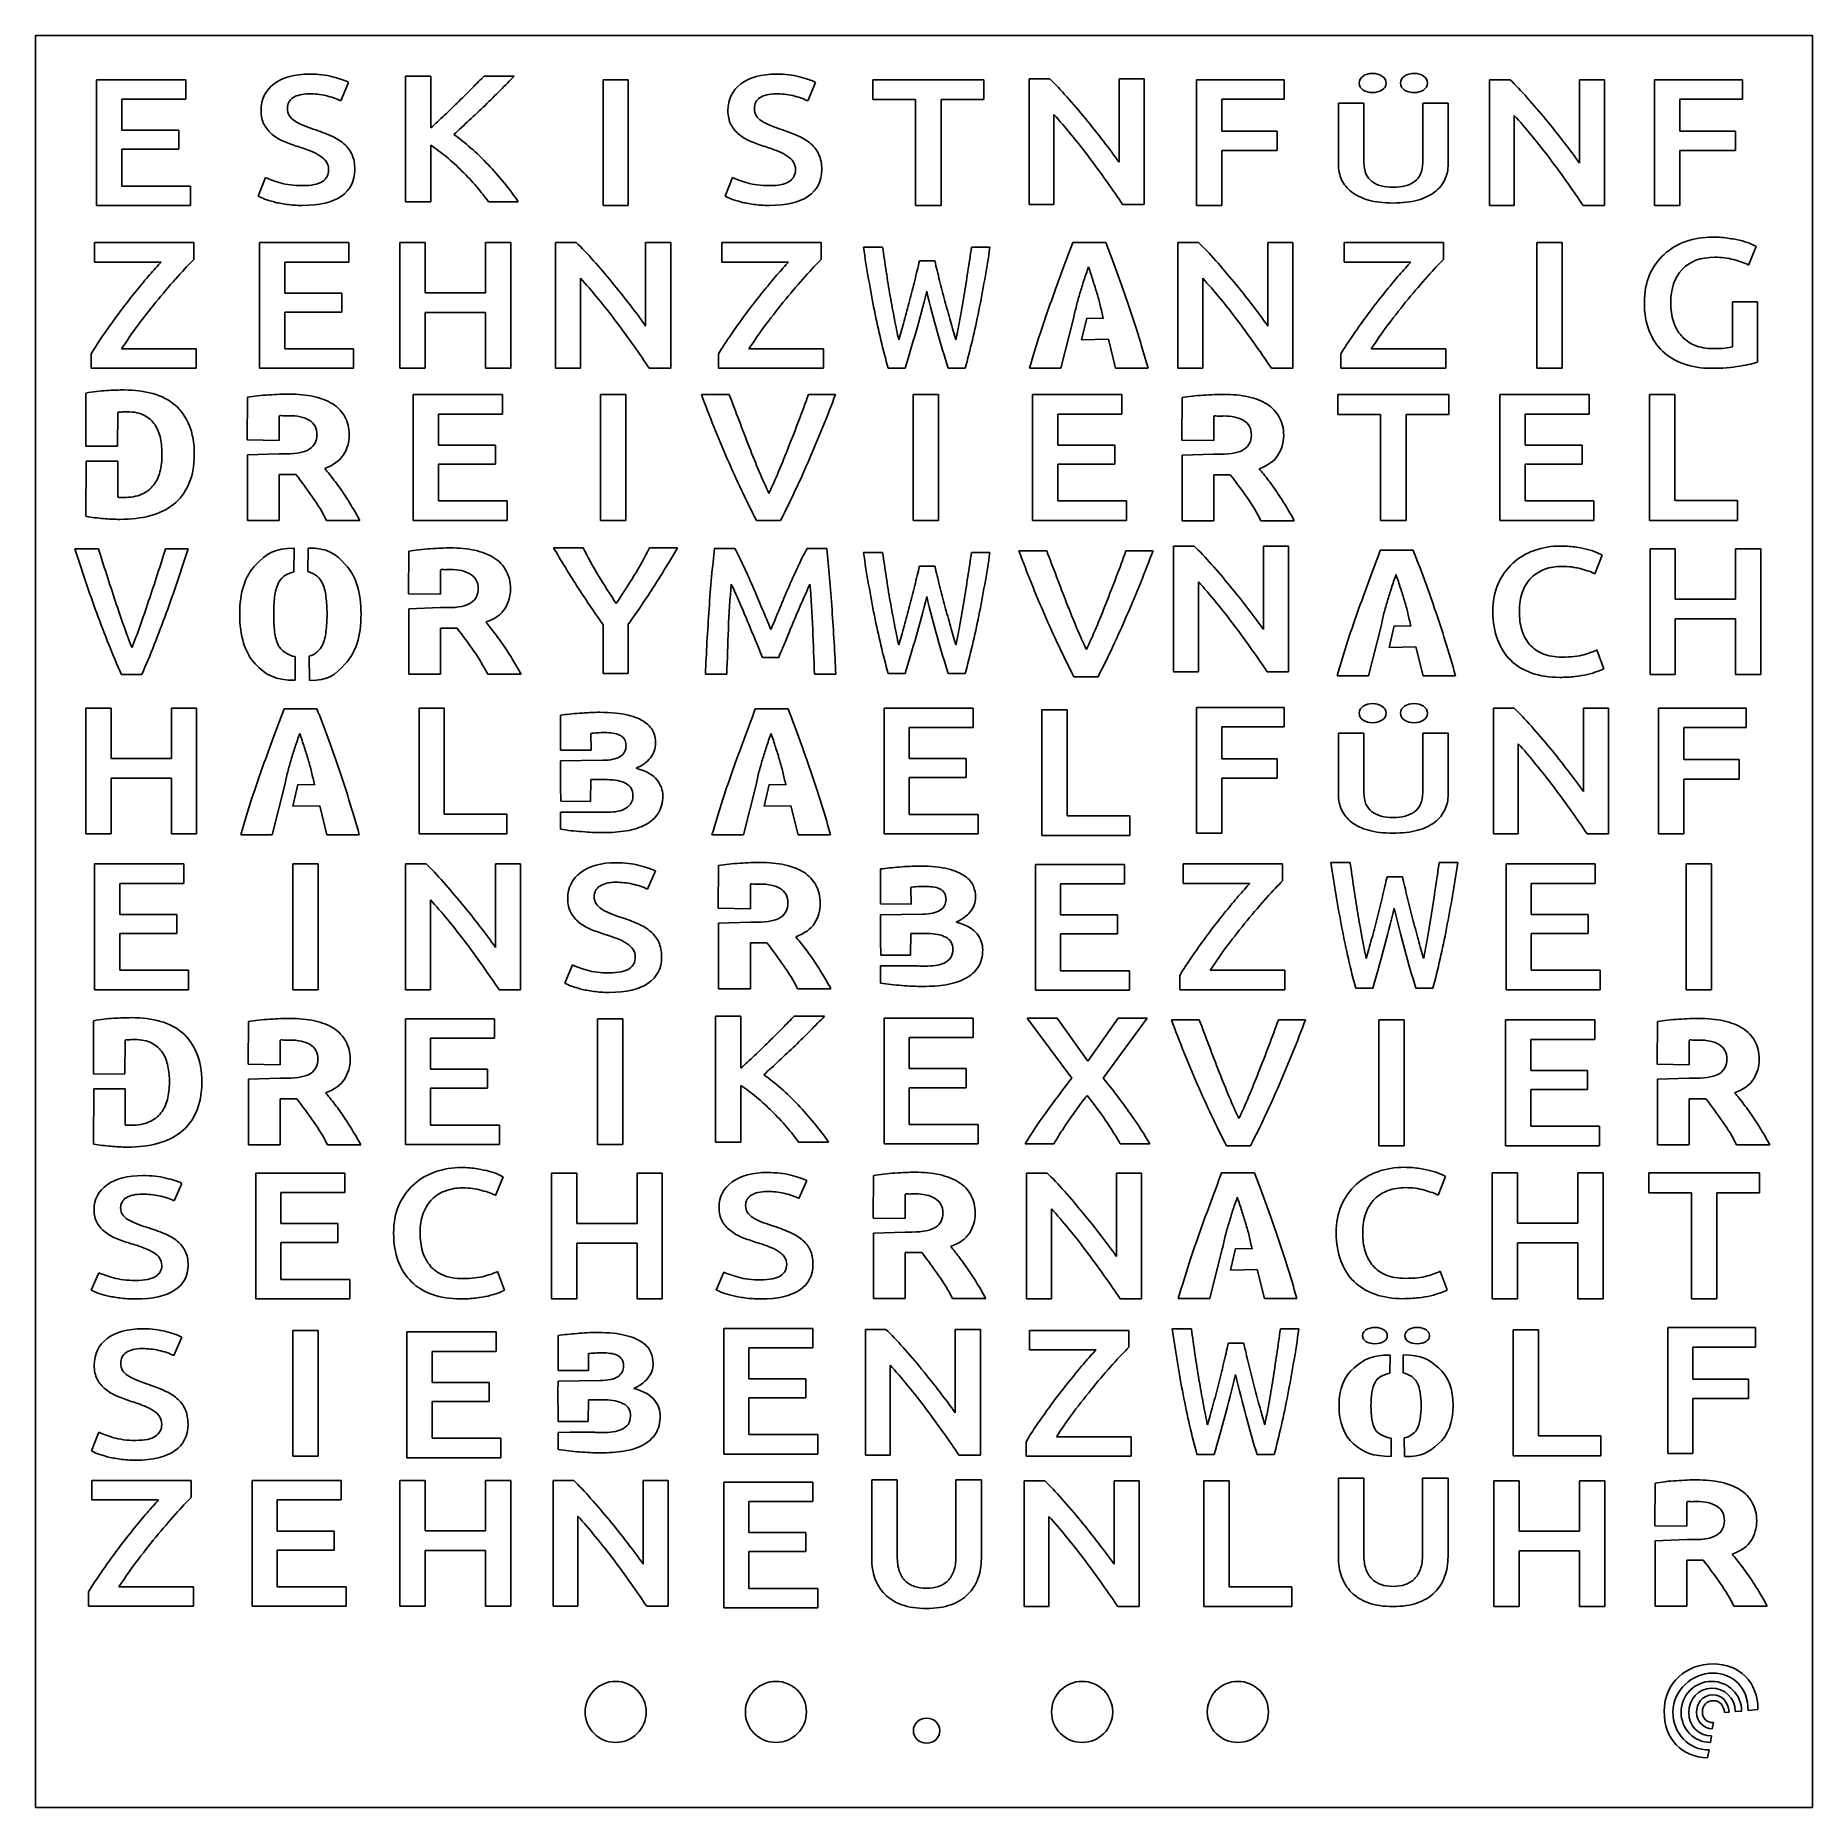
# Model space of a CAD drawing. Extents: x -1 to 378, y -1 to 377.
import ezdxf

# ---------------------------------------------------------------- set-up
doc = ezdxf.new("R2010")
doc.units = 0
doc.layers.add('Ebene_1', color=7, linetype='CONTINUOUS')

msp = doc.modelspace()

# ---------------------------------------------------------------- linework, layer by layer
at = {"layer": 'Ebene_1', "color": 7}
for p, q in [((-1.046192, 376.863838), (378.057018, 376.863838)), ((-1.046192, -1.074302), (-1.046192, 376.863838)), ((378.057018, 376.863838), (378.057018, -1.074302)), ((77.880387, 341.414653), (77.880387, 368.232593)), ((77.880387, 368.232593), (83.26792, 368.232593)), ((83.26792, 368.232593), (83.26792, 357.16487)), ((94.641603, 368.232593), (101.098091, 368.232593)), ((11.968087, 340.628579), (11.968087, 367.446519)), ((11.968087, 367.446519), (30.995487, 367.446519)), ((30.995487, 367.446519), (30.995487, 363.305798)), ((65.745252, 366.866044), (64.077682, 362.918814)), ((120.028387, 367.446519), (125.41592, 367.446519)), ((120.028387, 340.628579), (120.028387, 367.446519)), ((125.41592, 367.446519), (125.41592, 340.628579)), ((165.361052, 366.866044), (163.693482, 362.918814)), ((177.606612, 363.228401), (177.606612, 367.446519)), ((177.606612, 367.446519), (201.251899, 367.446519)), ((201.251899, 367.446519), (201.251899, 363.228401)), ((210.915687, 340.81043), (210.915687, 367.62837)), ((210.915687, 367.62837), (215.319782, 367.62837)), ((230.11412, 349.827141), (230.11412, 367.62837)), ((230.11412, 367.62837), (235.458896, 367.62837)), ((235.458896, 367.62837), (235.458896, 340.81043)), ((246.633687, 340.628579), (246.633687, 367.446519)), ((246.633687, 367.446519), (265.36178, 367.446519)), ((265.36178, 367.446519), (265.36178, 363.305798)), ((284.20436, 364.704286), (284.20436, 364.704286)), ((293.066176, 364.704286), (293.066176, 364.704286)), ((309.136187, 340.628579), (309.136187, 367.446519)), ((309.136187, 367.446519), (313.540282, 367.446519)), ((328.33462, 349.64529), (328.33462, 367.446519)), ((328.33462, 367.446519), (333.679396, 367.446519)), ((333.679396, 367.446519), (333.679396, 340.628579)), ((344.377887, 340.628579), (344.377887, 367.446519)), ((344.377887, 367.446519), (363.10598, 367.446519)), ((363.10598, 367.446519), (363.10598, 363.305798)), ((30.995487, 363.305798), (17.35562, 363.305798)), ((17.35562, 363.305798), (17.35562, 356.688382)), ((186.71411, 363.228401), (177.606612, 363.228401)), ((186.71411, 340.628579), (186.71411, 363.228401)), ((201.251899, 363.228401), (192.144402, 363.228401)), ((192.144402, 363.228401), (192.144402, 340.628579)), ((265.36178, 363.305798), (252.02122, 363.305798)), ((252.02122, 363.305798), (252.02122, 356.456192)), ((276.92654, 349.430802), (276.92654, 362.47502)), ((276.92654, 362.47502), (282.3635, 362.47502)), ((282.3635, 362.47502), (282.3635, 349.792305)), ((294.907036, 349.792305), (294.907036, 362.47502)), ((294.907036, 362.47502), (300.343995, 362.47502)), ((300.343995, 362.47502), (300.343995, 349.430802)), ((363.10598, 363.305798), (349.76542, 363.305798)), ((349.76542, 363.305798), (349.76542, 356.456192)), ((17.35562, 356.688382), (29.49895, 356.688382)), ((29.49895, 356.688382), (29.49895, 352.625062)), ((216.217704, 360.004799), (216.217704, 340.81043)), ((252.02122, 356.456192), (263.865243, 356.456192)), ((263.865243, 356.456192), (263.865243, 352.315475)), ((314.438204, 359.822948), (314.438204, 340.628579)), ((349.76542, 356.456192), (361.609443, 356.456192)), ((361.609443, 356.456192), (361.609443, 352.315475)), ((29.49895, 352.625062), (17.35562, 352.625062)), ((17.35562, 352.625062), (17.35562, 344.7693)), ((83.26792, 353.449834), (83.26792, 341.414653)), ((263.865243, 352.315475), (252.02122, 352.315475)), ((252.02122, 352.315475), (252.02122, 340.628579)), ((361.609443, 352.315475), (349.76542, 352.315475)), ((349.76542, 352.315475), (349.76542, 340.628579)), ((46.461302, 342.602194), (48.043355, 346.588122)), ((146.077102, 342.602194), (147.659155, 346.588122)), ((17.35562, 344.7693), (32.021684, 344.7693)), ((32.021684, 344.7693), (32.021684, 340.628579)), ((55.910865, 344.846697), (55.910865, 344.846697)), ((83.26792, 341.414653), (77.880387, 341.414653)), ((101.953255, 341.414653), (95.582283, 341.414653)), ((155.526665, 344.846697), (155.526665, 344.846697)), ((32.021684, 340.628579), (11.968087, 340.628579)), ((125.41592, 340.628579), (120.028387, 340.628579)), ((192.144402, 340.628579), (186.71411, 340.628579)), ((216.217704, 340.81043), (210.915687, 340.81043)), ((235.458896, 340.81043), (230.883768, 340.81043)), ((252.02122, 340.628579), (246.633687, 340.628579)), ((288.571052, 341.146366), (288.571052, 341.146366)), ((314.438204, 340.628579), (309.136187, 340.628579)), ((333.679396, 340.628579), (329.104268, 340.628579)), ((349.76542, 340.628579), (344.377887, 340.628579)), ((11.519091, 328.562627), (11.519091, 332.703348)), ((11.519091, 332.703348), (32.72716, 332.703348)), ((32.72716, 332.703348), (32.72716, 329.104403)), ((46.739287, 305.885407), (46.739287, 332.703348)), ((46.739287, 332.703348), (65.766687, 332.703348)), ((65.766687, 332.703348), (65.766687, 328.562627)), ((76.694787, 305.885407), (76.694787, 332.703348)), ((76.694787, 332.703348), (82.08232, 332.703348)), ((82.08232, 332.703348), (82.08232, 321.98391)), ((94.95254, 332.703348), (100.340073, 332.703348)), ((94.95254, 321.98391), (94.95254, 332.703348)), ((100.340073, 332.703348), (100.340073, 305.885407)), ((109.921387, 305.885407), (109.921387, 332.703348)), ((109.921387, 332.703348), (114.325482, 332.703348)), ((129.11982, 314.902119), (129.11982, 332.703348)), ((129.11982, 332.703348), (134.464596, 332.703348)), ((134.464596, 332.703348), (134.464596, 305.885407)), ((145.376791, 328.562627), (145.376791, 332.703348)), ((145.376791, 332.703348), (166.58486, 332.703348)), ((166.58486, 332.703348), (166.58486, 329.104403)), ((175.582034, 331.702098), (179.676167, 331.702098)), ((198.630487, 331.702098), (202.572986, 331.702098)), ((220.24106, 332.703348), (227.27159, 332.703348)), ((242.667687, 305.885407), (242.667687, 332.703348)), ((242.667687, 332.703348), (247.071782, 332.703348)), ((261.86612, 314.902119), (261.86612, 332.703348)), ((261.86612, 332.703348), (267.210896, 332.703348)), ((267.210896, 332.703348), (267.210896, 305.885407)), ((278.159491, 328.562627), (278.159491, 332.703348)), ((278.159491, 332.703348), (299.36756, 332.703348)), ((299.36756, 332.703348), (299.36756, 329.104403)), ((319.243287, 332.703348), (324.63082, 332.703348)), ((319.243287, 305.885407), (319.243287, 332.703348)), ((324.63082, 332.703348), (324.63082, 305.885407)), ((366.050935, 331.890684), (364.426123, 327.904755)), ((25.757573, 328.562627), (11.519091, 328.562627)), ((65.766687, 328.562627), (52.12682, 328.562627)), ((52.12682, 328.562627), (52.12682, 321.945211)), ((159.615273, 328.562627), (145.376791, 328.562627)), ((187.530837, 328.796323), (190.806144, 328.796323)), ((292.397973, 328.562627), (278.159491, 328.562627)), ((357.242745, 329.568784), (357.242745, 329.568784)), ((115.223404, 325.079777), (115.223404, 305.885407)), ((247.969704, 325.079777), (247.969704, 305.885407)), ((52.12682, 321.945211), (64.27015, 321.945211)), ((64.27015, 321.945211), (64.27015, 317.881891)), ((82.08232, 321.98391), (94.95254, 321.98391)), ((360.962708, 310.451811), (360.962708, 320.087692)), ((360.962708, 320.087692), (366.350242, 320.087692)), ((366.350242, 320.087692), (366.350242, 307.201151)), ((64.27015, 317.881891), (52.12682, 317.881891)), ((52.12682, 317.881891), (52.12682, 310.026129)), ((94.95254, 317.765796), (82.08232, 317.765796)), ((82.08232, 317.765796), (82.08232, 305.885407)), ((94.95254, 305.885407), (94.95254, 317.765796)), ((220.39846, 316.499947), (217.72266, 305.885408)), ((222.1347, 311.97357), (223.21881, 316.607028)), ((223.21881, 316.607028), (226.74692, 316.499763)), ((227.84871, 312.080836), (222.1347, 311.97357)), ((229.37024, 305.885408), (227.84871, 312.080836)), ((10.792202, 305.885407), (10.792202, 308.942576)), ((17.291449, 310.026129), (33.197501, 310.026129)), ((33.197501, 310.026129), (33.197501, 305.885407)), ((52.12682, 310.026129), (66.792884, 310.026129)), ((66.792884, 310.026129), (66.792884, 305.885407)), ((144.649902, 305.885407), (144.649902, 308.942576)), ((151.149149, 310.026129), (167.055201, 310.026129)), ((167.055201, 310.026129), (167.055201, 305.885407)), ((277.432602, 305.885407), (277.432602, 308.942576)), ((283.931849, 310.026129), (299.837901, 310.026129)), ((299.837901, 310.026129), (299.837901, 305.885407)), ((33.197501, 305.885407), (10.792202, 305.885407)), ((66.792884, 305.885407), (46.739287, 305.885407)), ((82.08232, 305.885407), (76.694787, 305.885407)), ((100.340073, 305.885407), (94.95254, 305.885407)), ((115.223404, 305.885407), (109.921387, 305.885407)), ((134.464596, 305.885407), (129.889468, 305.885407)), ((167.055201, 305.885407), (144.649902, 305.885407)), ((184.498146, 305.885408), (180.858917, 305.885408)), ((197.296103, 305.885408), (193.656873, 305.885408)), ((217.72266, 305.885408), (211.00694, 305.885408)), ((236.29581, 305.885408), (229.37024, 305.885408)), ((247.969704, 305.885407), (242.667687, 305.885407)), ((267.210896, 305.885407), (262.635768, 305.885407)), ((299.837901, 305.885407), (277.432602, 305.885407)), ((324.63082, 305.885407), (319.243287, 305.885407)), ((9.70789, 289.24802), (9.70789, 300.618673)), ((44.12671, 290.617499), (44.191034, 299.703894)), ((79.548987, 273.45245), (79.548987, 300.270391)), ((79.548987, 300.270391), (98.576387, 300.270391)), ((98.576387, 300.270391), (98.576387, 296.12967)), ((119.499187, 300.270391), (124.88672, 300.270391)), ((119.499187, 273.45245), (119.499187, 300.270391)), ((124.88672, 300.270391), (124.88672, 273.45245)), ((141.020763, 300.270391), (146.964153, 300.270391)), ((163.853644, 300.270391), (169.626002, 300.270391)), ((186.206287, 300.270391), (191.59382, 300.270391)), ((186.206287, 273.45245), (186.206287, 300.270391)), ((191.59382, 300.270391), (191.59382, 273.45245)), ((211.685487, 273.45245), (211.685487, 300.270391)), ((211.685487, 300.270391), (230.712887, 300.270391)), ((230.712887, 300.270391), (230.712887, 296.12967)), ((243.4918, 290.549899), (243.556124, 299.636294)), ((276.812612, 296.052273), (276.812612, 300.270391)), ((276.812612, 300.270391), (300.457899, 300.270391)), ((300.457899, 300.270391), (300.457899, 296.052273)), ((311.380987, 273.45245), (311.380987, 300.270391)), ((311.380987, 300.270391), (330.408387, 300.270391)), ((330.408387, 300.270391), (330.408387, 296.12967)), ((343.319487, 273.45245), (343.319487, 300.270391)), ((343.319487, 300.270391), (348.70702, 300.270391)), ((348.70702, 300.270391), (348.70702, 277.670569)), ((16.49569, 296.483366), (16.431206, 289.258904)), ((98.576387, 296.12967), (84.93652, 296.12967)), ((84.93652, 296.12967), (84.93652, 289.512254)), ((230.712887, 296.12967), (217.07302, 296.12967)), ((217.07302, 296.12967), (217.07302, 289.512254)), ((285.92011, 296.052273), (276.812612, 296.052273)), ((285.92011, 273.45245), (285.92011, 296.052273)), ((300.457899, 296.052273), (291.350402, 296.052273)), ((291.350402, 296.052273), (291.350402, 273.45245)), ((330.408387, 296.12967), (316.76852, 296.12967)), ((316.76852, 296.12967), (316.76852, 289.512254)), ((50.960459, 295.655292), (50.960459, 290.521681)), ((250.325549, 295.587692), (250.325549, 290.454081)), ((16.431206, 289.258904), (9.70789, 289.24802)), ((50.960459, 290.521681), (44.12671, 290.617499)), ((84.93652, 289.512254), (97.07985, 289.512254)), ((97.07985, 289.512254), (97.07985, 285.448934)), ((217.07302, 289.512254), (229.21635, 289.512254)), ((229.21635, 289.512254), (229.21635, 285.448934)), ((250.325549, 290.454081), (243.4918, 290.549899)), ((316.76852, 289.512254), (328.91185, 289.512254)), ((328.91185, 289.512254), (328.91185, 285.448934)), ((9.70789, 274.323364), (9.772374, 286.070924)), ((9.772374, 286.070924), (16.49569, 286.081808)), ((16.49569, 286.081808), (16.49569, 278.372689)), ((44.191034, 287.421467), (50.960464, 287.645834)), ((44.191034, 273.434549), (44.191034, 287.421467)), ((50.960459, 287.645295), (52.446432, 287.645295)), ((97.07985, 285.448934), (84.93652, 285.448934)), ((84.93652, 285.448934), (84.93652, 277.593172)), ((229.21635, 285.448934), (217.07302, 285.448934)), ((217.07302, 285.448934), (217.07302, 277.593172)), ((243.556124, 287.353867), (250.325554, 287.578234)), ((243.556124, 273.366949), (243.556124, 287.353867)), ((250.325549, 287.577695), (251.811522, 287.577695)), ((328.91185, 285.448934), (316.76852, 285.448934)), ((316.76852, 285.448934), (316.76852, 277.593172)), ((54.482769, 283.253255), (50.960464, 283.253255)), ((50.960464, 283.253255), (50.960464, 273.434549)), ((253.847859, 283.185655), (250.325554, 283.185655)), ((250.325554, 283.185655), (250.325554, 273.366949)), ((17.102729, 278.329154), (17.709769, 278.329154)), ((84.93652, 277.593172), (99.602584, 277.593172)), ((99.602584, 277.593172), (99.602584, 273.45245)), ((217.07302, 277.593172), (231.739084, 277.593172)), ((231.739084, 277.593172), (231.739084, 273.45245)), ((316.76852, 277.593172), (331.434584, 277.593172)), ((331.434584, 277.593172), (331.434584, 273.45245)), ((348.70702, 277.670569), (362.04758, 277.670569)), ((362.04758, 277.670569), (362.04758, 273.45245)), ((50.960464, 273.434549), (44.191034, 273.434549)), ((68.131701, 273.434549), (61.032054, 273.434549)), ((99.602584, 273.45245), (79.548987, 273.45245)), ((124.88672, 273.45245), (119.499187, 273.45245)), ((157.910254, 273.45245), (152.736511, 273.45245)), ((191.59382, 273.45245), (186.206287, 273.45245)), ((231.739084, 273.45245), (211.685487, 273.45245)), ((250.325554, 273.366949), (243.556124, 273.366949)), ((267.496791, 273.366949), (260.397145, 273.366949)), ((291.350402, 273.45245), (285.92011, 273.45245)), ((331.434584, 273.45245), (311.380987, 273.45245)), ((362.04758, 273.45245), (343.319487, 273.45245)), ((7.357106, 267.362871), (12.380034, 267.362871)), ((26.653821, 267.362871), (31.532204, 267.362871)), ((54.116678, 267.521686), (54.082158, 262.467807)), ((57.076722, 262.544545), (57.090216, 267.560056)), ((78.522565, 257.807099), (78.586889, 266.893494)), ((109.46863, 267.615581), (115.796845, 267.615581)), ((129.94981, 267.615581), (135.935959, 267.615581)), ((143.820668, 267.461851), (148.126078, 267.461851)), ((163.544596, 267.461851), (167.739611, 267.461851)), ((175.582034, 266.614354), (179.676167, 266.614354)), ((198.630487, 266.614354), (202.572986, 266.614354)), ((208.758363, 266.932681), (214.701753, 266.932681)), ((231.591244, 266.932681), (237.363602, 266.932681)), ((241.758587, 241.12541), (241.758587, 267.943351)), ((241.758587, 267.943351), (246.162682, 267.943351)), ((260.95702, 250.142122), (260.95702, 267.943351)), ((260.95702, 267.943351), (266.301796, 267.943351)), ((266.301796, 267.943351), (266.301796, 241.12541)), ((285.85814, 267.086652), (292.88867, 267.086652)), ((333.221353, 266.008439), (331.639299, 262.02251)), ((343.400087, 240.54493), (343.400087, 267.362871)), ((343.400087, 267.362871), (348.78762, 267.362871)), ((348.78762, 267.362871), (348.78762, 256.643433)), ((361.65784, 267.362871), (367.045373, 267.362871)), ((361.65784, 256.643433), (361.65784, 267.362871)), ((367.045373, 267.362871), (367.045373, 240.54493)), ((85.356314, 262.844892), (85.356314, 257.711281)), ((187.530837, 263.708579), (190.806144, 263.708579)), ((85.356314, 257.711281), (78.522565, 257.807099)), ((247.060604, 260.31978), (247.060604, 241.12541)), ((78.586889, 254.611067), (85.356319, 254.835434)), ((78.586889, 240.624149), (78.586889, 254.611067)), ((85.356314, 254.834895), (86.842287, 254.834895)), ((122.851948, 255.735193), (122.851948, 255.735193)), ((348.78762, 256.643433), (361.65784, 256.643433)), ((88.878624, 250.442855), (85.356319, 250.442855)), ((85.356319, 250.442855), (85.356319, 240.624149)), ((120.029907, 240.79764), (120.029907, 251.246191)), ((125.41744, 251.323587), (125.41744, 240.79764)), ((286.01554, 250.883251), (283.33974, 240.268711)), ((287.75178, 246.356874), (288.83589, 250.990332)), ((288.83589, 250.990332), (292.364, 250.883067)), ((361.65784, 252.425319), (348.78762, 252.425319)), ((348.78762, 252.425319), (348.78762, 240.54493)), ((361.65784, 240.54493), (361.65784, 252.425319)), ((293.46579, 246.46414), (287.75178, 246.356874)), ((294.98732, 240.268711), (293.46579, 246.46414)), ((54.321959, 244.40162), (54.318601, 239.34774)), ((57.388059, 239.309371), (57.306443, 244.516727)), ((157.509663, 244.204157), (154.050616, 244.204157)), ((332.066881, 245.807913), (333.52066, 241.821985)), ((21.630893, 240.54493), (17.258416, 240.54493)), ((85.356319, 240.624149), (78.586889, 240.624149)), ((102.527556, 240.624149), (95.427909, 240.624149)), ((125.41744, 240.79764), (120.029907, 240.79764)), ((146.433353, 240.64391), (141.870354, 240.64391)), ((169.689925, 240.64391), (165.126926, 240.64391)), ((184.498146, 240.797664), (180.858917, 240.797664)), ((197.296103, 240.797664), (193.656873, 240.797664)), ((225.647854, 240.11474), (220.474111, 240.11474)), ((247.060604, 241.12541), (241.758587, 241.12541)), ((266.301796, 241.12541), (261.726668, 241.12541)), ((283.33974, 240.268711), (276.62402, 240.268711)), ((301.91289, 240.268711), (294.98732, 240.268711)), ((324.156613, 239.964465), (324.156613, 239.964465)), ((348.78762, 240.54493), (343.400087, 240.54493)), ((367.045373, 240.54493), (361.65784, 240.54493)), ((9.671687, 206.59164), (9.671687, 233.409581)), ((9.671687, 233.409581), (15.05922, 233.409581)), ((15.05922, 233.409581), (15.05922, 222.690143)), ((27.92944, 233.409581), (33.316973, 233.409581)), ((27.92944, 222.690143), (27.92944, 233.409581)), ((33.316973, 233.409581), (33.316973, 206.59164)), ((51.965273, 233.219964), (58.995764, 233.219964)), ((80.769587, 206.59164), (80.769587, 233.409581)), ((80.769587, 233.409581), (86.15712, 233.409581)), ((86.15712, 233.409581), (86.15712, 210.809759)), ((110.9623, 228.868357), (110.9623, 231.909222)), ((152.5073, 233.219964), (159.53783, 233.219964)), ((179.984787, 206.59164), (179.984787, 233.409581)), ((179.984787, 233.409581), (199.012187, 233.409581)), ((199.012187, 233.409581), (199.012187, 229.26886)), ((213.665487, 206.24786), (213.665487, 233.065801)), ((213.665487, 233.065801), (219.05302, 233.065801)), ((219.05302, 233.065801), (219.05302, 210.465979)), ((246.633687, 206.74891), (246.633687, 233.566851)), ((246.633687, 233.566851), (265.36178, 233.566851)), ((265.36178, 233.566851), (265.36178, 229.42613)), ((309.999287, 206.59164), (309.999287, 233.409581)), ((309.999287, 233.409581), (314.403382, 233.409581)), ((329.19772, 215.608352), (329.19772, 233.409581)), ((329.19772, 233.409581), (334.542496, 233.409581)), ((334.542496, 233.409581), (334.542496, 206.59164)), ((345.210787, 206.59164), (345.210787, 233.40958)), ((345.210787, 233.40958), (363.93888, 233.40958)), ((363.93888, 233.40958), (363.93888, 229.268859)), ((117.42735, 228.023383), (117.47095, 224.413924)), ((199.012187, 229.26886), (185.37232, 229.26886)), ((185.37232, 229.26886), (185.37232, 222.651444)), ((265.36178, 229.42613), (252.02122, 229.42613)), ((252.02122, 229.42613), (252.02122, 222.576524)), ((276.92654, 215.022078), (276.92654, 228.066296)), ((276.92654, 228.066296), (282.3635, 228.066296)), ((282.3635, 228.066296), (282.3635, 215.383581)), ((284.20436, 230.295562), (284.20436, 230.295562)), ((293.066176, 230.295562), (293.066176, 230.295562)), ((294.907036, 215.383581), (294.907036, 228.066296)), ((294.907036, 228.066296), (300.343995, 228.066296)), ((300.343995, 228.066296), (300.343995, 215.022078)), ((363.93888, 229.268859), (350.59832, 229.268859)), ((350.59832, 229.268859), (350.59832, 222.419253)), ((117.47095, 224.413924), (110.9573, 224.438224)), ((315.301304, 225.78601), (315.301304, 206.59164)), ((15.05922, 222.690143), (27.92944, 222.690143)), ((110.95744, 222.157516), (119.94972, 222.275836)), ((185.37232, 222.651444), (197.51565, 222.651444)), ((197.51565, 222.651444), (197.51565, 218.588124)), ((252.02122, 222.576524), (263.865243, 222.576524)), ((263.865243, 222.576524), (263.865243, 218.435807)), ((350.59832, 222.419253), (362.442343, 222.419253)), ((362.442343, 222.419253), (362.442343, 218.278537)), ((27.92944, 218.472029), (15.05922, 218.472029)), ((15.05922, 218.472029), (15.05922, 206.59164)), ((27.92944, 206.59164), (27.92944, 218.472029)), ((52.122673, 217.016563), (49.446888, 206.402023)), ((53.858904, 212.490186), (54.943008, 217.123644)), ((54.943008, 217.123644), (58.471097, 217.016379)), ((111.00604, 213.557294), (110.96244, 216.705116)), ((117.42589, 218.15075), (117.38229, 213.524604)), ((120.89414, 218.15075), (117.42589, 218.15075)), ((152.6647, 217.016563), (149.9889, 206.402023)), ((154.40094, 212.490186), (155.48505, 217.123644)), ((155.48505, 217.123644), (159.01316, 217.016379)), ((197.51565, 218.588124), (185.37232, 218.588124)), ((185.37232, 218.588124), (185.37232, 210.732362)), ((263.865243, 218.435807), (252.02122, 218.435807)), ((252.02122, 218.435807), (252.02122, 206.74891)), ((362.442343, 218.278537), (350.59832, 218.278537)), ((350.59832, 218.278537), (350.59832, 206.59164)), ((59.572881, 212.597452), (53.858904, 212.490186)), ((61.094402, 206.402023), (59.572881, 212.597452)), ((117.38229, 213.524604), (111.00604, 213.557294)), ((160.11495, 212.597452), (154.40094, 212.490186)), ((161.63648, 206.402023), (160.11495, 212.597452)), ((86.15712, 210.809759), (99.49768, 210.809759)), ((99.49768, 210.809759), (99.49768, 206.59164)), ((110.9623, 207.58232), (110.9623, 211.229029)), ((185.37232, 210.732362), (200.038384, 210.732362)), ((200.038384, 210.732362), (200.038384, 206.59164)), ((219.05302, 210.465979), (232.39358, 210.465979)), ((232.39358, 210.465979), (232.39358, 206.24786)), ((15.05922, 206.59164), (9.671687, 206.59164)), ((33.316973, 206.59164), (27.92944, 206.59164)), ((49.446888, 206.402023), (42.731207, 206.402023)), ((68.019933, 206.402023), (61.094402, 206.402023)), ((99.49768, 206.59164), (80.769587, 206.59164)), ((149.9889, 206.402023), (143.27318, 206.402023)), ((168.56205, 206.402023), (161.63648, 206.402023)), ((200.038384, 206.59164), (179.984787, 206.59164)), ((232.39358, 206.24786), (213.665487, 206.24786)), ((252.02122, 206.74891), (246.633687, 206.74891)), ((288.571052, 206.737642), (288.571052, 206.737642)), ((315.301304, 206.59164), (309.999287, 206.59164)), ((334.542496, 206.59164), (329.967368, 206.59164)), ((350.59832, 206.59164), (345.210787, 206.59164)), ((11.562787, 173.34773), (11.562787, 200.165671)), ((11.562787, 200.165671), (30.590187, 200.165671)), ((30.590187, 200.165671), (30.590187, 196.02495)), ((53.842387, 200.165671), (59.22992, 200.165671)), ((53.842387, 173.34773), (53.842387, 200.165671)), ((59.22992, 200.165671), (59.22992, 173.34773)), ((77.888187, 173.34773), (77.888187, 200.165671)), ((77.888187, 200.165671), (82.292282, 200.165671)), ((97.08662, 182.364442), (97.08662, 200.165671)), ((97.08662, 200.165671), (102.431396, 200.165671)), ((102.431396, 200.165671), (102.431396, 173.34773)), ((131.190409, 198.674363), (129.522575, 194.776635)), ((144.62105, 190.723099), (144.685374, 199.809494)), ((179.22523, 196.06), (179.22523, 199.100868)), ((212.265987, 173.25393), (212.265987, 200.071871)), ((212.265987, 200.071871), (231.293387, 200.071871)), ((231.293387, 200.071871), (231.293387, 195.93115)), ((243.806791, 196.02495), (243.806791, 200.165671)), ((243.806791, 200.165671), (265.01486, 200.165671)), ((265.01486, 200.165671), (265.01486, 196.566726)), ((275.323082, 200.475261), (279.424812, 200.475261)), ((287.294057, 197.456791), (290.575441, 197.456791)), ((298.414303, 200.475261), (302.364117, 200.475261)), ((312.681287, 173.34773), (312.681287, 200.165671)), ((312.681287, 200.165671), (331.708687, 200.165671)), ((331.708687, 200.165671), (331.708687, 196.02495)), ((351.110987, 200.165671), (356.49852, 200.165671)), ((351.110987, 173.34773), (351.110987, 200.165671)), ((356.49852, 200.165671), (356.49852, 173.34773)), ((30.590187, 196.02495), (16.95032, 196.02495)), ((16.95032, 196.02495), (16.95032, 189.407534)), ((151.454799, 195.760892), (151.454799, 190.627281)), ((185.69028, 195.21502), (185.73388, 191.60554)), ((231.293387, 195.93115), (217.65352, 195.93115)), ((217.65352, 195.93115), (217.65352, 189.313734)), ((258.045273, 196.02495), (243.806791, 196.02495)), ((331.708687, 196.02495), (318.06882, 196.02495)), ((318.06882, 196.02495), (318.06882, 189.407534)), ((83.190204, 192.5421), (83.190204, 173.34773)), ((151.454799, 190.627281), (144.62105, 190.723099)), ((185.73388, 191.60554), (179.22023, 191.62984)), ((16.95032, 189.407534), (29.09365, 189.407534)), ((29.09365, 189.407534), (29.09365, 185.344214)), ((144.685374, 187.527067), (151.454804, 187.751434)), ((144.685374, 173.540149), (144.685374, 187.527067)), ((151.454799, 187.750895), (152.940772, 187.750895)), ((179.22037, 189.34912), (188.21265, 189.46744)), ((217.65352, 189.313734), (229.79685, 189.313734)), ((229.79685, 189.313734), (229.79685, 185.250414)), ((318.06882, 189.407534), (330.21215, 189.407534)), ((330.21215, 189.407534), (330.21215, 185.344214)), ((29.09365, 185.344214), (16.95032, 185.344214)), ((16.95032, 185.344214), (16.95032, 177.488452)), ((154.977109, 183.358855), (151.454804, 183.358855)), ((151.454804, 183.358855), (151.454804, 173.540149)), ((179.26897, 180.74885), (179.22537, 183.89669)), ((185.68882, 185.34233), (185.64522, 180.71616)), ((189.15707, 185.34233), (185.68882, 185.34233)), ((229.79685, 185.250414), (217.65352, 185.250414)), ((217.65352, 185.250414), (217.65352, 177.394652)), ((330.21215, 185.344214), (318.06882, 185.344214)), ((318.06882, 185.344214), (318.06882, 177.488452)), ((111.903405, 174.714803), (113.485709, 178.650744)), ((179.22523, 174.77384), (179.22523, 178.42057)), ((185.64522, 180.71616), (179.26897, 180.74885)), ((16.95032, 177.488452), (31.616384, 177.488452)), ((31.616384, 177.488452), (31.616384, 173.34773)), ((121.354465, 176.931158), (121.354465, 176.931158)), ((217.65352, 177.394652), (232.319584, 177.394652)), ((232.319584, 177.394652), (232.319584, 173.25393)), ((243.079902, 173.34773), (243.079902, 176.404899)), ((249.579149, 177.488452), (265.485201, 177.488452)), ((265.485201, 177.488452), (265.485201, 173.34773)), ((318.06882, 177.488452), (332.734884, 177.488452)), ((332.734884, 177.488452), (332.734884, 173.34773)), ((31.616384, 173.34773), (11.562787, 173.34773)), ((59.22992, 173.34773), (53.842387, 173.34773)), ((83.190204, 173.34773), (77.888187, 173.34773)), ((102.431396, 173.34773), (97.856268, 173.34773)), ((151.454804, 173.540149), (144.685374, 173.540149)), ((168.626041, 173.540149), (161.526394, 173.540149)), ((232.319584, 173.25393), (212.265987, 173.25393)), ((265.485201, 173.34773), (243.079902, 173.34773)), ((284.255739, 173.65732), (280.609757, 173.65732)), ((297.077443, 173.65732), (293.431461, 173.65732)), ((332.734884, 173.34773), (312.681287, 173.34773)), ((356.49852, 173.34773), (351.110987, 173.34773)), ((77.852787, 140.3304), (77.852787, 167.148341)), ((77.852787, 167.148341), (96.880187, 167.148341)), ((96.880187, 167.148341), (96.880187, 163.00762)), ((118.861387, 167.148341), (124.24892, 167.148341)), ((118.861387, 140.3304), (118.861387, 167.148341)), ((124.24892, 167.148341), (124.24892, 140.3304)), ((144.030387, 140.85957), (144.030387, 167.677511)), ((144.030387, 167.677511), (149.41792, 167.677511)), ((149.41792, 167.677511), (149.41792, 156.609788)), ((160.791603, 167.677511), (167.248091, 167.677511)), ((179.984787, 140.44539), (179.984787, 167.263331)), ((179.984787, 167.263331), (199.012187, 167.263331)), ((199.012187, 167.263331), (199.012187, 163.12261)), ((220.021323, 154.454183), (210.529002, 167.263331)), ((210.529002, 167.263331), (216.942732, 167.263331)), ((216.942732, 167.263331), (223.484738, 158.091826)), ((223.484738, 158.091826), (229.941226, 167.263331)), ((236.098408, 167.263331), (226.734361, 154.492881)), ((229.941226, 167.263331), (236.098408, 167.263331)), ((241.292863, 166.897931), (247.236253, 166.897931)), ((264.125744, 166.897931), (269.898102, 166.897931)), ((285.539287, 166.897931), (290.92682, 166.897931)), ((285.539287, 140.07999), (285.539287, 166.897931)), ((290.92682, 166.897931), (290.92682, 140.07999)), ((312.566387, 140.07999), (312.566387, 166.897931)), ((312.566387, 166.897931), (331.593787, 166.897931)), ((331.593787, 166.897931), (331.593787, 162.75721)), ((11.295391, 155.36042), (11.295391, 166.731073)), ((44.323288, 157.447499), (44.387612, 166.533894)), ((199.012187, 163.12261), (185.37232, 163.12261)), ((185.37232, 163.12261), (185.37232, 156.505194)), ((344.93883, 157.447499), (345.003154, 166.533894)), ((18.083191, 162.595766), (18.018707, 155.371304)), ((51.157037, 162.485292), (51.157037, 157.351681)), ((96.880187, 163.00762), (83.24032, 163.00762)), ((83.24032, 163.00762), (83.24032, 156.390204)), ((331.593787, 162.75721), (317.95392, 162.75721)), ((317.95392, 162.75721), (317.95392, 156.139794)), ((351.772579, 162.485292), (351.772579, 157.351681)), ((51.157037, 157.351681), (44.323288, 157.447499)), ((83.24032, 156.390204), (95.38365, 156.390204)), ((95.38365, 156.390204), (95.38365, 152.326884)), ((185.37232, 156.505194), (197.51565, 156.505194)), ((197.51565, 156.505194), (197.51565, 152.441874)), ((317.95392, 156.139794), (330.09725, 156.139794)), ((330.09725, 156.139794), (330.09725, 152.076474)), ((351.772579, 157.351681), (344.93883, 157.447499)), ((18.018707, 155.371304), (11.295391, 155.36042)), ((11.295391, 140.435764), (11.359875, 152.183324)), ((11.359875, 152.183324), (18.083191, 152.194208)), ((18.083191, 152.194208), (18.083191, 144.485089)), ((44.387612, 154.251467), (51.157042, 154.475834)), ((44.387612, 140.264549), (44.387612, 154.251467)), ((51.157037, 154.475295), (52.64301, 154.475295)), ((95.38365, 152.326884), (83.24032, 152.326884)), ((83.24032, 152.326884), (83.24032, 144.471122)), ((149.41792, 152.894752), (149.41792, 140.85957)), ((197.51565, 152.441874), (185.37232, 152.441874)), ((185.37232, 152.441874), (185.37232, 144.586112)), ((330.09725, 152.076474), (317.95392, 152.076474)), ((317.95392, 152.076474), (317.95392, 144.220712)), ((345.003154, 154.251467), (351.772584, 154.475834)), ((345.003154, 140.264549), (345.003154, 154.251467)), ((351.772579, 154.475295), (353.258552, 154.475295)), ((54.679347, 150.083255), (51.157042, 150.083255)), ((51.157042, 150.083255), (51.157042, 140.264549)), ((355.294889, 150.083255), (351.772584, 150.083255)), ((351.772584, 150.083255), (351.772584, 140.264549)), ((18.69023, 144.441554), (19.29727, 144.441554)), ((83.24032, 144.471122), (97.906384, 144.471122)), ((97.906384, 144.471122), (97.906384, 140.3304)), ((185.37232, 144.586112), (200.038384, 144.586112)), ((200.038384, 144.586112), (200.038384, 140.44539)), ((317.95392, 144.220712), (332.619984, 144.220712)), ((332.619984, 144.220712), (332.619984, 140.07999)), ((97.906384, 140.3304), (77.852787, 140.3304)), ((124.24892, 140.3304), (118.861387, 140.3304)), ((149.41792, 140.85957), (144.030387, 140.85957)), ((168.103255, 140.85957), (161.732283, 140.85957)), ((200.038384, 140.44539), (179.984787, 140.44539)), ((216.215843, 140.44539), (210.10142, 140.44539)), ((236.697023, 140.44539), (230.368808, 140.44539)), ((51.157042, 140.264549), (44.387612, 140.264549)), ((68.328279, 140.264549), (61.228632, 140.264549)), ((258.182354, 140.07999), (253.008611, 140.07999)), ((290.92682, 140.07999), (285.539287, 140.07999)), ((332.619984, 140.07999), (312.566387, 140.07999)), ((351.772584, 140.264549), (345.003154, 140.264549)), ((368.943821, 140.264549), (361.844175, 140.264549)), ((45.922687, 107.39564), (45.922687, 134.213581)), ((45.922687, 134.213581), (64.950087, 134.213581)), ((64.950087, 134.213581), (64.950087, 130.07286)), ((98.694953, 133.43962), (97.112899, 129.453691)), ((109.024587, 107.39564), (109.024587, 134.213581)), ((109.024587, 134.213581), (114.41212, 134.213581)), ((114.41212, 134.213581), (114.41212, 123.494143)), ((127.28234, 134.213581), (132.669873, 134.213581)), ((127.28234, 123.494143), (127.28234, 134.213581)), ((132.669873, 134.213581), (132.669873, 107.39564)), ((177.67362, 124.637099), (177.737944, 133.723494)), ((210.388687, 107.39564), (210.388687, 134.213581)), ((210.388687, 134.213581), (214.792782, 134.213581)), ((229.58712, 116.412352), (229.58712, 134.213581)), ((229.58712, 134.213581), (234.931896, 134.213581)), ((234.931896, 134.213581), (234.931896, 107.39564)), ((251.99126, 134.26538), (259.02179, 134.26538)), ((299.797053, 133.48894), (298.214999, 129.503011)), ((309.752887, 107.44497), (309.752887, 134.262911)), ((309.752887, 134.262911), (315.14042, 134.262911)), ((315.14042, 134.262911), (315.14042, 123.543473)), ((328.01064, 134.262911), (333.398173, 134.262911)), ((328.01064, 123.543473), (328.01064, 134.262911)), ((333.398173, 134.262911), (333.398173, 107.44497)), ((343.145312, 130.044793), (343.145312, 134.262911)), ((343.145312, 134.262911), (366.790599, 134.262911)), ((366.790599, 134.262911), (366.790599, 130.044793)), ((30.174529, 132.037001), (28.503818, 128.327297)), ((64.950087, 130.07286), (51.31022, 130.07286)), ((51.31022, 130.07286), (51.31022, 123.455444)), ((163.490372, 132.642074), (161.822005, 128.843341)), ((184.507369, 129.674892), (184.507369, 124.541281)), ((352.25281, 130.044793), (343.145312, 130.044793)), ((352.25281, 107.44497), (352.25281, 130.044793)), ((366.790599, 130.044793), (357.683102, 130.044793)), ((357.683102, 130.044793), (357.683102, 107.44497)), ((215.690704, 126.59001), (215.690704, 107.39564)), ((51.31022, 123.455444), (63.45355, 123.455444)), ((63.45355, 123.455444), (63.45355, 119.392124)), ((114.41212, 123.494143), (127.28234, 123.494143)), ((184.507369, 124.541281), (177.67362, 124.637099)), ((177.737944, 121.441067), (184.507374, 121.665434)), ((177.737944, 107.454149), (177.737944, 121.441067)), ((184.507369, 121.664895), (185.993342, 121.664895)), ((315.14042, 123.543473), (328.01064, 123.543473)), ((63.45355, 119.392124), (51.31022, 119.392124)), ((51.31022, 119.392124), (51.31022, 111.536362)), ((127.28234, 119.276029), (114.41212, 119.276029)), ((114.41212, 119.276029), (114.41212, 107.39564)), ((127.28234, 107.39564), (127.28234, 119.276029)), ((252.14866, 118.06189), (249.47286, 107.44729)), ((253.8849, 113.53549), (254.96901, 118.16897)), ((254.96901, 118.16897), (258.49712, 118.0617)), ((328.01064, 119.325359), (315.14042, 119.325359)), ((315.14042, 119.325359), (315.14042, 107.44497)), ((328.01064, 107.44497), (328.01064, 119.325359)), ((188.029679, 117.272855), (184.507374, 117.272855)), ((184.507374, 117.272855), (184.507374, 107.454149)), ((10.854257, 109.233235), (12.43929, 112.979309)), ((20.321618, 111.342674), (20.321618, 111.342674)), ((51.31022, 111.536362), (65.976284, 111.536362)), ((65.976284, 111.536362), (65.976284, 107.39564)), ((97.540481, 113.239094), (98.99426, 109.253166)), ((144.197198, 109.291041), (145.780009, 113.127017)), ((153.651281, 111.451105), (153.651281, 111.451105)), ((259.59891, 113.64275), (253.8849, 113.53549)), ((261.12044, 107.44729), (259.59891, 113.64275)), ((298.642581, 113.288414), (300.09636, 109.302486)), ((65.976284, 107.39564), (45.922687, 107.39564)), ((89.630213, 107.395645), (89.630213, 107.395645)), ((114.41212, 107.39564), (109.024587, 107.39564)), ((132.669873, 107.39564), (127.28234, 107.39564)), ((184.507374, 107.454149), (177.737944, 107.454149)), ((201.678611, 107.454149), (194.578965, 107.454149)), ((215.690704, 107.39564), (210.388687, 107.39564)), ((234.931896, 107.39564), (230.356768, 107.39564)), ((249.47286, 107.44729), (242.75714, 107.44729)), ((268.04601, 107.44729), (261.12044, 107.44729)), ((290.732313, 107.444965), (290.732313, 107.444965)), ((315.14042, 107.44497), (309.752887, 107.44497)), ((333.398173, 107.44497), (328.01064, 107.44497)), ((357.683102, 107.44497), (352.25281, 107.44497)), ((30.157552, 99.237061), (28.489982, 95.289831)), ((53.842387, 100.681711), (59.22992, 100.681711)), ((53.842387, 73.86377), (53.842387, 100.681711)), ((59.22992, 100.681711), (59.22992, 73.86377)), ((78.203887, 73.52876), (78.203887, 100.346701)), ((78.203887, 100.346701), (97.231287, 100.346701)), ((97.231287, 100.346701), (97.231287, 96.20598)), ((110.43312, 96.57604), (110.43312, 99.61692)), ((145.780587, 74.29914), (145.780587, 101.117081)), ((145.780587, 101.117081), (164.807987, 101.117081)), ((164.807987, 101.117081), (164.807987, 96.97636)), ((175.990687, 74.05793), (175.990687, 100.875871)), ((175.990687, 100.875871), (180.394782, 100.875871)), ((195.18912, 83.074642), (195.18912, 100.875871)), ((195.18912, 100.875871), (200.533896, 100.875871)), ((200.533896, 100.875871), (200.533896, 74.05793)), ((210.996391, 96.54099), (210.996391, 100.681711)), ((210.996391, 100.681711), (232.20446, 100.681711)), ((232.20446, 100.681711), (232.20446, 97.082766)), ((241.454282, 100.991301), (245.556012, 100.991301)), ((264.545503, 100.991301), (268.495317, 100.991301)), ((284.712469, 101.296367), (284.712469, 101.296367)), ((293.72953, 101.295001), (293.728549, 101.296367)), ((295.611877, 100.798211), (295.617328, 100.793501)), ((295.617328, 100.793501), (295.62278, 100.788791)), ((314.213487, 73.95536), (314.213487, 100.773301)), ((314.213487, 100.773301), (319.60102, 100.773301)), ((319.60102, 100.773301), (319.60102, 78.173479)), ((347.181687, 74.45641), (347.181687, 101.274351)), ((347.181687, 101.274351), (365.90978, 101.274351)), ((365.90978, 101.274351), (365.90978, 97.13363)), ((97.231287, 96.20598), (83.59142, 96.20598)), ((83.59142, 96.20598), (83.59142, 89.588564)), ((116.89818, 95.73106), (116.94178, 92.12158)), ((164.807987, 96.97636), (151.16812, 96.97636)), ((151.16812, 96.97636), (151.16812, 90.358944)), ((225.234873, 96.54099), (210.996391, 96.54099)), ((253.425257, 97.972831), (256.706641, 97.972831)), ((287.955962, 95.417789), (287.923514, 91.539917)), ((290.738376, 91.598767), (290.751103, 95.447214)), ((365.90978, 97.13363), (352.56922, 97.13363)), ((352.56922, 97.13363), (352.56922, 90.284024)), ((116.94178, 92.12158), (110.42812, 92.14588)), ((181.292704, 93.2523), (181.292704, 74.05793)), ((83.59142, 89.588564), (95.73475, 89.588564)), ((95.73475, 89.588564), (95.73475, 85.525244)), ((110.42827, 89.86516), (119.42055, 89.98348)), ((151.16812, 90.358944), (163.31145, 90.358944)), ((163.31145, 90.358944), (163.31145, 86.295624)), ((352.56922, 90.284024), (364.413243, 90.284024)), ((364.413243, 90.284024), (364.413243, 86.143307)), ((95.73475, 85.525244), (83.59142, 85.525244)), ((83.59142, 85.525244), (83.59142, 77.669482)), ((110.47687, 81.26489), (110.43327, 84.41273)), ((116.89671, 85.85837), (116.85311, 81.2322)), ((120.36496, 85.85837), (116.89671, 85.85837)), ((163.31145, 86.295624), (151.16812, 86.295624)), ((151.16812, 86.295624), (151.16812, 78.439862)), ((364.413243, 86.143307), (352.56922, 86.143307)), ((352.56922, 86.143307), (352.56922, 74.45641)), ((116.85311, 81.2322), (110.47687, 81.26489)), ((10.873602, 74.973211), (12.455655, 78.959139)), ((20.323165, 77.217714), (20.323165, 77.217714)), ((83.59142, 77.669482), (98.257484, 77.669482)), ((98.257484, 77.669482), (98.257484, 73.52876)), ((110.43312, 75.28988), (110.43312, 78.93661)), ((151.16812, 78.439862), (165.834184, 78.439862)), ((165.834184, 78.439862), (165.834184, 74.29914)), ((210.269502, 73.86377), (210.269502, 76.920939)), ((216.768749, 78.004492), (232.674801, 78.004492)), ((232.674801, 78.004492), (232.674801, 73.86377)), ((288.148924, 77.677526), (288.145767, 73.799654)), ((291.031073, 73.770229), (290.954312, 77.765873)), ((319.60102, 78.173479), (332.94158, 78.173479)), ((332.94158, 78.173479), (332.94158, 73.95536)), ((59.22992, 73.86377), (53.842387, 73.86377)), ((98.257484, 73.52876), (78.203887, 73.52876)), ((165.834184, 74.29914), (145.780587, 74.29914)), ((181.292704, 74.05793), (175.990687, 74.05793)), ((200.533896, 74.05793), (195.958768, 74.05793)), ((232.674801, 73.86377), (210.269502, 73.86377)), ((250.386939, 74.17336), (246.740957, 74.17336)), ((263.208643, 74.17336), (259.562661, 74.17336)), ((332.94158, 73.95536), (314.213487, 73.95536)), ((352.56922, 74.45641), (347.181687, 74.45641)), ((10.975691, 64.50511), (10.975691, 68.645831)), ((10.975691, 68.645831), (32.18376, 68.645831)), ((32.18376, 68.645831), (32.18376, 65.046886)), ((45.137487, 41.82789), (45.137487, 68.645831)), ((45.137487, 68.645831), (64.164887, 68.645831)), ((64.164887, 68.645831), (64.164887, 64.50511)), ((76.680587, 41.82789), (76.680587, 68.645831)), ((76.680587, 68.645831), (82.06812, 68.645831)), ((82.06812, 68.645831), (82.06812, 57.926393)), ((94.93834, 68.645831), (100.325873, 68.645831)), ((94.93834, 57.926393), (94.93834, 68.645831)), ((100.325873, 68.645831), (100.325873, 41.82789)), ((109.370787, 41.82789), (109.370787, 68.645831)), ((109.370787, 68.645831), (113.774882, 68.645831)), ((128.56922, 50.844602), (128.56922, 68.645831)), ((128.56922, 68.645831), (133.913996, 68.645831)), ((133.913996, 68.645831), (133.913996, 41.82789)), ((145.780587, 41.4906), (145.780587, 68.308541)), ((145.780587, 68.308541), (164.807987, 68.308541)), ((164.807987, 68.308541), (164.807987, 64.16782)), ((177.359596, 52.017657), (177.359596, 68.774031)), ((177.359596, 68.774031), (182.789888, 68.774031)), ((182.789888, 68.774031), (182.789888, 52.482037)), ((195.318041, 52.482037), (195.318041, 68.774031)), ((195.318041, 68.774031), (200.748333, 68.774031)), ((200.748333, 68.774031), (200.748333, 52.017657)), ((209.859487, 41.77856), (209.859487, 68.596501)), ((209.859487, 68.596501), (214.263582, 68.596501)), ((229.05792, 50.795272), (229.05792, 68.596501)), ((229.05792, 68.596501), (234.402696, 68.596501)), ((234.402696, 68.596501), (234.402696, 41.77856)), ((248.225187, 41.77856), (248.225187, 68.596501)), ((248.225187, 68.596501), (253.61272, 68.596501)), ((253.61272, 68.596501), (253.61272, 45.996679)), ((276.917596, 52.420607), (276.917596, 69.176981)), ((276.917596, 69.176981), (282.347888, 69.176981)), ((282.347888, 69.176981), (282.347888, 52.884987)), ((294.876041, 52.884987), (294.876041, 69.176981)), ((294.876041, 69.176981), (300.306333, 69.176981)), ((300.306333, 69.176981), (300.306333, 52.420607)), ((310.091087, 41.77856), (310.091087, 68.596501)), ((310.091087, 68.596501), (315.47862, 68.596501)), ((315.47862, 68.596501), (315.47862, 57.877063)), ((328.34884, 68.596501), (333.736373, 68.596501)), ((328.34884, 57.877063), (328.34884, 68.596501)), ((333.736373, 68.596501), (333.736373, 41.77856)), ((25.214173, 64.50511), (10.975691, 64.50511)), ((64.164887, 64.50511), (50.52502, 64.50511)), ((50.52502, 64.50511), (50.52502, 57.887694)), ((344.40966, 59.019689), (344.473984, 68.106084)), ((114.672804, 61.02226), (114.672804, 41.82789)), ((164.807987, 64.16782), (151.16812, 64.16782)), ((151.16812, 64.16782), (151.16812, 57.550404)), ((215.161504, 60.97293), (215.161504, 41.77856)), ((351.243409, 64.057482), (351.243409, 58.923871)), ((50.52502, 57.887694), (62.66835, 57.887694)), ((62.66835, 57.887694), (62.66835, 53.824374)), ((82.06812, 57.926393), (94.93834, 57.926393)), ((151.16812, 57.550404), (163.31145, 57.550404)), ((163.31145, 57.550404), (163.31145, 53.487084)), ((315.47862, 57.877063), (328.34884, 57.877063)), ((351.243409, 58.923871), (344.40966, 59.019689)), ((62.66835, 53.824374), (50.52502, 53.824374)), ((50.52502, 53.824374), (50.52502, 45.968612)), ((94.93834, 53.708279), (82.06812, 53.708279)), ((82.06812, 53.708279), (82.06812, 41.82789)), ((94.93834, 41.82789), (94.93834, 53.708279)), ((163.31145, 53.487084), (151.16812, 53.487084)), ((151.16812, 53.487084), (151.16812, 45.631322)), ((328.34884, 53.658949), (315.47862, 53.658949)), ((315.47862, 53.658949), (315.47862, 41.77856)), ((328.34884, 41.77856), (328.34884, 53.658949)), ((344.473984, 55.823657), (351.243414, 56.048024)), ((344.473984, 41.836739), (344.473984, 55.823657)), ((351.243409, 56.047485), (352.729382, 56.047485)), ((354.765719, 51.655445), (351.243414, 51.655445)), ((351.243414, 51.655445), (351.243414, 41.836739)), ((16.748049, 45.968612), (32.654101, 45.968612)), ((32.654101, 45.968612), (32.654101, 41.82789)), ((50.52502, 45.968612), (65.191084, 45.968612)), ((65.191084, 45.968612), (65.191084, 41.82789)), ((151.16812, 45.631322), (165.834184, 45.631322)), ((165.834184, 45.631322), (165.834184, 41.4906)), ((253.61272, 45.996679), (266.95328, 45.996679)), ((266.95328, 45.996679), (266.95328, 41.77856)), ((10.248802, 41.82789), (10.248802, 44.885059)), ((32.654101, 41.82789), (10.248802, 41.82789)), ((65.191084, 41.82789), (45.137487, 41.82789)), ((82.06812, 41.82789), (76.680587, 41.82789)), ((100.325873, 41.82789), (94.93834, 41.82789)), ((114.672804, 41.82789), (109.370787, 41.82789)), ((133.913996, 41.82789), (129.338868, 41.82789)), ((215.161504, 41.77856), (209.859487, 41.77856)), ((234.402696, 41.77856), (229.827568, 41.77856)), ((266.95328, 41.77856), (248.225187, 41.77856)), ((288.547827, 41.778565), (288.547827, 41.778565)), ((315.47862, 41.77856), (310.091087, 41.77856)), ((333.736373, 41.77856), (328.34884, 41.77856)), ((351.243414, 41.836739), (344.473984, 41.836739)), ((368.414651, 41.836739), (361.315005, 41.836739)), ((165.834184, 41.4906), (145.780587, 41.4906)), ((188.989827, 41.375615), (188.989827, 41.375615)), ((129.23833, 19.30066), (129.23833, 19.30066)), ((163.42706, 19.30066), (163.42706, 19.30066)), ((228.75732, 19.30066), (228.75732, 19.30066)), ((261.9844, 19.30066), (261.9844, 19.30066)), ((359.30901, 19.19576), (360.25438, 19.24066)), ((361.59399, 19.38621), (362.9422, 19.47511)), ((364.31916, 19.635), (366.42748, 19.78334)), ((191.89966, 15.30146), (191.89966, 15.30146)), ((356.67385, 15.69006), (356.95447, 17.01402)), ((356.3048, 12.77514), (356.52249, 14.2172)), ((355.67248, 9.54141), (356.01291, 11.19691)), ((378.057018, -1.074302), (-1.046192, -1.074302))]:
    msp.add_line(p, q, dxfattribs=at)
for points in [[(49.8392, 366.556458), (51.692055, 367.949598), (54.214789, 368.646168), (57.407402, 368.646168)], [(57.407402, 368.646168), (59.260258, 368.646168), (60.899322, 368.452676), (62.324596, 368.065693)], [(62.324596, 368.065693), (63.778374, 367.704508), (64.918593, 367.304625), (65.745252, 366.866044)], [(92.161627, 365.717202), (93.073802, 366.645962), (93.90046, 367.484426), (94.641603, 368.232593)], [(101.098091, 368.232593), (100.157411, 367.252236), (99.159719, 366.233179), (98.105017, 365.175425)], [(149.455, 366.556458), (151.307855, 367.949598), (153.830589, 368.646168), (157.023202, 368.646168)], [(157.023202, 368.646168), (158.876058, 368.646168), (160.515122, 368.452676), (161.940396, 368.065693)], [(161.940396, 368.065693), (163.394174, 367.704508), (164.534393, 367.304625), (165.361052, 366.866044)], [(281.336043, 366.722676), (281.336043, 367.345264), (281.621447, 367.837309), (282.192257, 368.198812)], [(282.192257, 368.198812), (282.763066, 368.580398), (283.433767, 368.771191), (284.20436, 368.771191)], [(284.20436, 368.771191), (284.974953, 368.771191), (285.645654, 368.580398), (286.216463, 368.198812)], [(286.216463, 368.198812), (286.815813, 367.837309), (287.115488, 367.345264), (287.115488, 366.722676)], [(290.155048, 366.722676), (290.155048, 367.345264), (290.440453, 367.837309), (291.011262, 368.198812)], [(291.011262, 368.198812), (291.610612, 368.580398), (292.295583, 368.771191), (293.066176, 368.771191)], [(293.066176, 368.771191), (293.836768, 368.771191), (294.507469, 368.580398), (295.078279, 368.198812)], [(295.078279, 368.198812), (295.649088, 367.837309), (295.934493, 367.345264), (295.934493, 366.722676)], [(47.059917, 360.867803), (47.059917, 363.292898), (47.986344, 365.189117), (49.8392, 366.556458)], [(57.321886, 364.428049), (55.868107, 364.428049), (54.727888, 364.157161), (53.901229, 363.615384)], [(60.870817, 364.041066), (59.730598, 364.299055), (58.547621, 364.428049), (57.321886, 364.428049)], [(64.077682, 362.918814), (63.108496, 363.408993), (62.039541, 363.783077), (60.870817, 364.041066)], [(89.254069, 362.814827), (90.280266, 363.820983), (91.249452, 364.788442), (92.161627, 365.717202)], [(98.105017, 365.175425), (97.050315, 364.117671), (95.967107, 363.047017), (94.855394, 361.963463)], [(146.675717, 360.867803), (146.675717, 363.292898), (147.602144, 365.189117), (149.455, 366.556458)], [(156.937686, 364.428049), (155.483907, 364.428049), (154.343688, 364.157161), (153.517029, 363.615384)], [(160.486617, 364.041066), (159.346398, 364.299055), (158.163421, 364.428049), (156.937686, 364.428049)], [(163.693482, 362.918814), (162.724296, 363.408993), (161.655341, 363.783077), (160.486617, 364.041066)], [(215.319782, 367.62837), (216.46, 366.544817), (217.685736, 365.254873), (218.996987, 363.758537)], [(282.192257, 365.24654), (281.621447, 365.608043), (281.336043, 366.100088), (281.336043, 366.722676)], [(284.20436, 364.704286), (283.433767, 364.704286), (282.763066, 364.885037), (282.192257, 365.24654)], [(286.216463, 365.24654), (285.645654, 364.885037), (284.974953, 364.704286), (284.20436, 364.704286)], [(287.115488, 366.722676), (287.115488, 366.100088), (286.815813, 365.608043), (286.216463, 365.24654)], [(291.011262, 365.24654), (290.440453, 365.608043), (290.155048, 366.100088), (290.155048, 366.722676)], [(293.066176, 364.704286), (292.295583, 364.704286), (291.610612, 364.885037), (291.011262, 365.24654)], [(295.078279, 365.24654), (294.507469, 364.885037), (293.836768, 364.704286), (293.066176, 364.704286)], [(295.934493, 366.722676), (295.934493, 366.100088), (295.649088, 365.608043), (295.078279, 365.24654)], [(313.540282, 367.446519), (314.6805, 366.362966), (315.906236, 365.073022), (317.217487, 363.576686)], [(47.70129, 357.888031), (47.273708, 358.713595), (47.059917, 359.706853), (47.059917, 360.867803)], [(53.901229, 363.615384), (53.103076, 363.073608), (52.704, 362.31254), (52.704, 361.332183)], [(52.704, 361.332183), (52.704, 360.738808), (52.832274, 360.22283), (53.088823, 359.784249)], [(86.218236, 359.873753), (87.244433, 360.854111), (88.256377, 361.834469), (89.254069, 362.814827)], [(94.855394, 361.963463), (93.74368, 360.905709), (92.617714, 359.847954), (91.477496, 358.7902)], [(147.31709, 357.888031), (146.889508, 358.713595), (146.675717, 359.706853), (146.675717, 360.867803)], [(153.517029, 363.615384), (152.718876, 363.073608), (152.3198, 362.31254), (152.3198, 361.332183)], [(152.3198, 361.332183), (152.3198, 360.738808), (152.448074, 360.22283), (152.704623, 359.784249)], [(218.996987, 363.758537), (220.308239, 362.288), (221.61949, 360.752966), (222.930742, 359.153435)], [(317.217487, 363.576686), (318.528739, 362.106149), (319.83999, 360.571115), (321.151242, 358.971584)], [(49.454376, 355.759622), (48.741739, 356.352997), (48.157377, 357.062466), (47.70129, 357.888031)], [(53.088823, 359.784249), (53.373878, 359.371467), (53.758702, 358.997383), (54.243295, 358.661997)], [(54.243295, 358.661997), (54.756393, 358.326612), (55.340756, 358.017025), (55.996381, 357.733237)], [(55.996381, 357.733237), (56.680513, 357.44945), (57.421655, 357.178561), (58.219808, 356.920572)], [(58.219808, 356.920572), (59.616576, 356.456192), (60.856564, 355.978913), (61.939772, 355.488734)], [(83.26792, 357.16487), (84.208601, 358.016233), (85.19204, 358.919194), (86.218236, 359.873753)], [(91.477496, 358.7902), (90.365782, 357.732445), (89.268322, 356.726289), (88.185114, 355.77173)], [(149.070176, 355.759622), (148.357539, 356.352997), (147.773177, 357.062466), (147.31709, 357.888031)], [(152.704623, 359.784249), (152.989678, 359.371467), (153.374502, 358.997383), (153.859095, 358.661997)], [(153.859095, 358.661997), (154.372193, 358.326612), (154.956556, 358.017025), (155.612181, 357.733237)], [(155.612181, 357.733237), (156.296313, 357.44945), (157.037455, 357.178561), (157.835608, 356.920572)], [(157.835608, 356.920572), (159.232376, 356.456192), (160.472364, 355.978913), (161.555572, 355.488734)], [(219.980426, 355.631887), (218.669174, 357.257217), (217.414934, 358.714854), (216.217704, 360.004799)], [(222.930742, 359.153435), (224.270499, 357.553904), (225.553245, 355.941475), (226.77898, 354.316148)], [(318.200926, 355.450036), (316.889674, 357.075366), (315.635434, 358.533003), (314.438204, 359.822948)], [(321.151242, 358.971584), (322.490999, 357.372053), (323.773745, 355.759624), (324.99948, 354.134297)], [(51.97711, 354.250392), (51.03643, 354.663171), (50.195518, 355.166248), (49.454376, 355.759622)], [(54.970184, 353.166839), (53.943988, 353.502224), (52.946296, 353.863409), (51.97711, 354.250392)], [(57.706709, 352.19938), (56.908556, 352.534766), (55.996381, 352.857252), (54.970184, 353.166839)], [(61.939772, 355.488734), (63.051485, 355.024357), (63.977913, 354.456783), (64.719055, 353.786012)], [(64.719055, 353.786012), (65.488703, 353.14104), (66.073065, 352.367073), (66.472141, 351.464112)], [(86.645818, 350.973141), (85.5056, 351.9277), (84.379634, 352.753264), (83.26792, 353.449834)], [(88.185114, 355.77173), (89.382344, 354.946168), (90.593826, 353.978712), (91.819561, 352.869359)], [(91.819561, 352.869359), (93.073802, 351.785806), (94.299537, 350.611957), (95.496767, 349.347811)], [(151.59291, 354.250392), (150.65223, 354.663171), (149.811318, 355.166248), (149.070176, 355.759622)], [(154.585984, 353.166839), (153.559788, 353.502224), (152.562096, 353.863409), (151.59291, 354.250392)], [(157.322509, 352.19938), (156.524356, 352.534766), (155.612181, 352.857252), (154.585984, 353.166839)], [(161.555572, 355.488734), (162.667285, 355.024357), (163.593713, 354.456783), (164.334855, 353.786012)], [(164.334855, 353.786012), (165.104503, 353.14104), (165.688865, 352.367073), (166.087941, 351.464112)], [(223.914181, 350.639806), (222.631435, 352.368332), (221.320183, 354.032359), (219.980426, 355.631887)], [(226.77898, 354.316148), (228.033221, 352.716617), (229.144934, 351.220281), (230.11412, 349.827141)], [(322.134681, 350.457955), (320.851935, 352.186481), (319.540683, 353.850508), (318.200926, 355.450036)], [(324.99948, 354.134297), (326.253721, 352.534766), (327.365434, 351.03843), (328.33462, 349.64529)], [(59.716345, 351.154525), (59.174741, 351.541509), (58.504863, 351.889794), (57.706709, 352.19938)], [(60.999091, 349.916179), (60.714036, 350.380559), (60.286454, 350.793341), (59.716345, 351.154525)], [(61.469431, 348.25215), (61.469431, 348.897123), (61.312651, 349.451799), (60.999091, 349.916179)], [(66.472141, 351.464112), (66.871218, 350.58695), (67.070756, 349.516296), (67.070756, 348.25215)], [(89.9382, 347.954671), (88.883498, 349.012425), (87.786037, 350.018582), (86.645818, 350.973141)], [(95.496767, 349.347811), (96.693996, 348.109464), (97.834215, 346.80662), (98.917423, 345.439279)], [(159.332145, 351.154525), (158.790541, 351.541509), (158.120663, 351.889794), (157.322509, 352.19938)], [(160.614891, 349.916179), (160.329836, 350.380559), (159.902254, 350.793341), (159.332145, 351.154525)], [(161.085231, 348.25215), (161.085231, 348.897123), (160.928451, 349.451799), (160.614891, 349.916179)], [(166.087941, 351.464112), (166.487018, 350.58695), (166.686556, 349.516296), (166.686556, 348.25215)], [(227.634144, 345.531626), (226.436915, 347.234353), (225.196927, 348.93708), (223.914181, 350.639806)], [(277.611512, 346.117028), (277.154864, 347.121202), (276.92654, 348.225793), (276.92654, 349.430802)], [(282.3635, 349.792305), (282.3635, 348.848381), (282.506202, 348.035), (282.791607, 347.352162)], [(294.436118, 347.352162), (294.750063, 348.035), (294.907036, 348.848381), (294.907036, 349.792305)], [(300.343995, 349.430802), (300.343995, 348.225793), (300.101401, 347.121202), (299.616213, 346.117028)], [(325.854644, 345.349775), (324.657415, 347.052502), (323.417427, 348.755229), (322.134681, 350.457955)], [(48.043355, 346.588122), (48.813003, 346.201139), (49.853453, 345.814155), (51.164704, 345.427172)], [(51.164704, 345.427172), (52.475956, 345.040189), (54.058009, 344.846697), (55.910865, 344.846697)], [(55.910865, 344.846697), (57.849237, 344.846697), (59.260258, 345.143384), (60.143927, 345.736759)], [(60.143927, 345.736759), (61.027597, 346.330133), (61.469431, 347.168597), (61.469431, 348.25215)], [(67.070756, 348.25215), (67.070756, 345.827055), (66.115823, 343.943736), (64.205956, 342.602194)], [(93.016791, 344.665313), (92.047605, 345.800464), (91.021408, 346.896917), (89.9382, 347.954671)], [(98.917423, 345.439279), (100.029136, 344.097737), (101.04108, 342.756195), (101.953255, 341.414653)], [(147.659155, 346.588122), (148.428803, 346.201139), (149.469253, 345.814155), (150.780504, 345.427172)], [(150.780504, 345.427172), (152.091756, 345.040189), (153.673809, 344.846697), (155.526665, 344.846697)], [(155.526665, 344.846697), (157.465037, 344.846697), (158.876058, 345.143384), (159.759727, 345.736759)], [(159.759727, 345.736759), (160.643397, 346.330133), (161.085231, 347.168597), (161.085231, 348.25215)], [(166.686556, 348.25215), (166.686556, 345.827055), (165.731623, 343.943736), (163.821756, 342.602194)], [(230.883768, 340.81043), (229.914582, 342.280966), (228.831374, 343.854698), (227.634144, 345.531626)], [(279.709236, 343.496133), (278.767401, 344.239222), (278.068159, 345.112853), (277.611512, 346.117028)], [(282.791607, 347.352162), (283.105552, 346.689407), (283.533659, 346.147153), (284.075928, 345.7254)], [(284.075928, 345.7254), (284.646737, 345.303647), (285.303168, 344.992353), (286.04522, 344.791518)], [(291.182505, 344.791518), (291.953097, 344.992353), (292.609528, 345.303647), (293.151797, 345.7254)], [(293.151797, 345.7254), (293.722606, 346.147153), (294.150714, 346.689407), (294.436118, 347.352162)], [(299.616213, 346.117028), (299.159566, 345.112853), (298.446054, 344.239222), (297.475678, 343.496133)], [(329.104268, 340.628579), (328.135082, 342.099115), (327.051874, 343.672847), (325.854644, 345.349775)], [(47.829564, 341.98302), (47.259455, 342.21521), (46.803367, 342.421601), (46.461302, 342.602194)], [(49.8392, 341.363847), (49.069552, 341.570238), (48.399674, 341.776629), (47.829564, 341.98302)], [(52.532967, 340.860768), (51.535275, 340.989763), (50.637353, 341.157456), (49.8392, 341.363847)], [(64.205956, 342.602194), (62.324596, 341.28645), (59.559565, 340.628578), (55.910865, 340.628578)], [(95.582283, 341.414653), (94.841141, 342.446608), (93.985977, 343.530161), (93.016791, 344.665313)], [(147.445364, 341.98302), (146.875255, 342.21521), (146.419167, 342.421601), (146.077102, 342.602194)], [(149.455, 341.363847), (148.685352, 341.570238), (148.015474, 341.776629), (147.445364, 341.98302)], [(152.148767, 340.860768), (151.151075, 340.989763), (150.253153, 341.157456), (149.455, 341.363847)], [(163.821756, 342.602194), (161.940396, 341.28645), (159.175365, 340.628578), (155.526665, 340.628578)], [(283.348146, 341.74887), (281.892582, 342.170623), (280.679612, 342.753044), (279.709236, 343.496133)], [(288.571052, 341.146366), (286.544678, 341.146366), (284.80371, 341.347201), (283.348146, 341.74887)], [(286.04522, 344.791518), (286.815813, 344.590683), (287.672027, 344.490266), (288.613862, 344.490266)], [(293.836768, 341.74887), (292.352664, 341.347201), (290.597425, 341.146366), (288.571052, 341.146366)], [(288.613862, 344.490266), (289.555698, 344.490266), (290.411912, 344.590683), (291.182505, 344.791518)], [(297.475678, 343.496133), (296.533843, 342.753044), (295.320873, 342.170623), (293.836768, 341.74887)], [(55.910865, 340.628578), (54.68513, 340.628578), (53.559164, 340.705975), (52.532967, 340.860768)], [(155.526665, 340.628578), (154.30093, 340.628578), (153.174964, 340.705975), (152.148767, 340.860768)], [(351.042805, 332.935539), (352.810144, 333.554712), (354.691505, 333.864299), (356.686888, 333.864299)], [(356.686888, 333.864299), (358.055151, 333.864299), (359.266633, 333.774003), (360.321335, 333.59341)], [(114.325482, 332.703348), (115.4657, 331.619795), (116.691436, 330.329851), (118.002687, 328.833515)], [(177.917206, 318.216326), (177.068053, 322.537732), (176.289662, 327.032989), (175.582034, 331.702098)], [(179.676167, 331.702098), (179.918782, 330.013271), (180.171507, 328.287191), (180.43434, 326.523857)], [(197.841987, 326.486604), (198.125038, 328.249937), (198.387872, 329.988435), (198.630487, 331.702098)], [(202.572986, 331.702098), (201.865358, 327.032989), (201.076858, 322.537732), (200.207486, 318.216326)], [(215.67648, 320.312512), (217.25049, 324.673862), (218.77199, 328.804141), (220.24106, 332.703348)], [(227.27159, 332.703348), (228.81059, 328.77526), (230.33213, 324.601659), (231.83617, 320.182525)], [(247.071782, 332.703348), (248.212, 331.619795), (249.437736, 330.329851), (250.748987, 328.833515)], [(343.30357, 325.815045), (344.073218, 327.543571), (345.113668, 329.001208), (346.424919, 330.187957)], [(346.424919, 330.187957), (347.736171, 331.400505), (349.275466, 332.316365), (351.042805, 332.935539)], [(360.321335, 333.59341), (361.404543, 333.438617), (362.330971, 333.258025), (363.100619, 333.051634)], [(363.100619, 333.051634), (363.870266, 332.845243), (364.497387, 332.625952), (364.98198, 332.393762)], [(364.98198, 332.393762), (365.495078, 332.161572), (365.851396, 331.993879), (366.050935, 331.890684)], [(23.277597, 325.815045), (24.161267, 326.847), (24.987926, 327.762861), (25.757573, 328.562627)], [(32.72716, 329.104403), (31.78648, 328.175643), (30.646261, 326.963095), (29.306504, 325.46676)], [(118.002687, 328.833515), (119.313939, 327.362978), (120.62519, 325.827944), (121.936442, 324.228413)], [(157.135297, 325.815045), (158.018967, 326.847), (158.845626, 327.762861), (159.615273, 328.562627)], [(166.58486, 329.104403), (165.64418, 328.175643), (164.503961, 326.963095), (163.164204, 325.46676)], [(180.43434, 326.523857), (180.717391, 324.760524), (181.000442, 323.022026), (181.283493, 321.308364)], [(186.530049, 324.623928), (186.893972, 326.064397), (187.227568, 327.455196), (187.530837, 328.796323)], [(190.806144, 328.796323), (191.129631, 327.455196), (191.473336, 326.051979), (191.837259, 324.586674)], [(197.023161, 321.27111), (197.306212, 322.984772), (197.579154, 324.72327), (197.841987, 326.486604)], [(223.59891, 327.50422), (223.24913, 326.493317), (222.91685, 325.525735), (222.60205, 324.601475)], [(224.54333, 324.601475), (224.26349, 325.525735), (223.94869, 326.493317), (223.59891, 327.50422)], [(250.748987, 328.833515), (252.060239, 327.362978), (253.37149, 325.827944), (254.682742, 324.228413)], [(289.917997, 325.815045), (290.801667, 326.847), (291.628326, 327.762861), (292.397973, 328.562627)], [(299.36756, 329.104403), (298.42688, 328.175643), (297.286661, 326.963095), (295.946904, 325.46676)], [(350.230399, 326.975995), (348.634093, 325.273269), (347.83594, 322.899772), (347.83594, 319.855507)], [(357.242745, 329.568784), (354.19266, 329.568784), (351.855211, 328.704521), (350.230399, 326.975995)], [(361.219258, 329.065705), (359.965017, 329.401091), (358.639513, 329.568784), (357.242745, 329.568784)], [(364.426123, 327.904755), (363.570959, 328.369135), (362.502004, 328.756119), (361.219258, 329.065705)], [(17.847305, 319.120238), (18.787986, 320.332782), (19.714414, 321.493731), (20.626589, 322.603083)], [(20.626589, 322.603083), (21.538764, 323.738234), (22.422433, 324.808888), (23.277597, 325.815045)], [(29.306504, 325.46676), (27.966747, 323.996223), (26.584232, 322.383793), (25.158958, 320.629468)], [(118.986126, 320.706865), (117.674874, 322.332195), (116.420634, 323.789832), (115.223404, 325.079777)], [(121.936442, 324.228413), (123.276199, 322.628882), (124.558945, 321.016453), (125.78468, 319.391126)], [(151.705005, 319.120238), (152.645686, 320.332782), (153.572114, 321.493731), (154.484289, 322.603083)], [(154.484289, 322.603083), (155.396464, 323.738234), (156.280133, 324.808888), (157.135297, 325.815045)], [(163.164204, 325.46676), (161.824447, 323.996223), (160.441932, 322.383793), (159.016658, 320.629468)], [(185.43828, 320.265265), (185.822421, 321.73057), (186.186344, 323.183458), (186.530049, 324.623928)], [(189.07751, 322.314209), (188.329446, 319.309094), (187.571273, 316.452992), (186.802991, 313.745902)], [(193.656873, 305.885408), (192.079874, 310.902216), (190.553419, 316.378483), (189.07751, 322.314209)], [(191.837259, 324.586674), (192.201182, 323.146204), (192.575214, 321.693317), (192.959354, 320.228011)], [(222.60205, 324.601475), (222.32224, 323.706096), (222.04243, 322.810716), (221.76259, 321.915337)], [(225.38279, 321.915337), (225.13787, 322.810716), (224.8581, 323.706096), (224.54333, 324.601475)], [(251.732426, 320.706865), (250.421174, 322.332195), (249.166934, 323.789832), (247.969704, 325.079777)], [(254.682742, 324.228413), (256.022499, 322.628882), (257.305245, 321.016453), (258.53098, 319.391126)], [(284.487705, 319.120238), (285.428386, 320.332782), (286.354814, 321.493731), (287.266989, 322.603083)], [(287.266989, 322.603083), (288.179164, 323.738234), (289.062833, 324.808888), (289.917997, 325.815045)], [(295.946904, 325.46676), (294.607147, 323.996223), (293.224632, 322.383793), (291.799358, 320.629468)], [(342.191857, 319.855507), (342.191857, 322.100007), (342.562428, 324.08652), (343.30357, 325.815045)], [(15.196297, 315.521293), (16.051461, 316.708042), (16.93513, 317.90769), (17.847305, 319.120238)], [(25.158958, 320.629468), (23.733685, 318.900946), (22.322664, 317.107924), (20.925896, 315.250404)], [(122.919881, 315.714784), (121.637135, 317.44331), (120.325883, 319.107337), (118.986126, 320.706865)], [(125.78468, 319.391126), (127.038921, 317.791595), (128.150634, 316.295259), (129.11982, 314.902119)], [(149.053997, 315.521293), (149.909161, 316.708042), (150.79283, 317.90769), (151.705005, 319.120238)], [(159.016658, 320.629468), (157.591385, 318.900946), (156.180364, 317.107924), (154.783596, 315.250404)], [(181.283493, 321.308364), (181.586762, 319.61954), (181.890032, 317.980387), (182.193301, 316.390903)], [(184.255531, 315.981114), (184.65989, 317.396748), (185.054139, 318.824798), (185.43828, 320.265265)], [(192.959354, 320.228011), (193.363713, 318.787545), (193.757963, 317.359494), (194.142104, 315.94386)], [(196.174007, 316.353649), (196.457058, 317.943133), (196.740109, 319.582287), (197.023161, 321.27111)], [(211.00694, 305.885408), (212.54594, 311.171016), (214.10248, 315.980044), (215.67648, 320.312512)], [(221.02804, 319.272544), (220.81823, 318.377164), (220.60833, 317.452904), (220.39846, 316.499763)], [(221.76259, 321.915337), (221.51767, 321.048839), (221.27289, 320.167923), (221.02804, 319.272544)], [(226.1173, 319.272544), (225.90749, 320.167923), (225.66263, 321.048839), (225.38279, 321.915337)], [(226.74692, 316.499763), (226.5371, 317.452904), (226.32718, 318.377164), (226.1173, 319.272544)], [(231.83617, 320.182525), (233.37518, 315.792294), (234.86174, 311.026588), (236.29581, 305.885408)], [(255.666181, 315.714784), (254.383435, 317.44331), (253.072183, 319.107337), (251.732426, 320.706865)], [(258.53098, 319.391126), (259.785221, 317.791595), (260.896934, 316.295259), (261.86612, 314.902119)], [(281.836697, 315.521293), (282.691861, 316.708042), (283.57553, 317.90769), (284.487705, 319.120238)], [(291.799358, 320.629468), (290.374085, 318.900946), (288.963064, 317.107924), (287.566296, 315.250404)], [(343.218054, 313.895963), (342.533923, 315.624489), (342.191857, 317.611003), (342.191857, 319.855507)], [(347.83594, 319.855507), (347.83594, 318.410769), (348.021225, 317.082126), (348.391797, 315.869578)], [(12.759079, 312.038443), (13.528727, 313.173594), (14.341133, 314.334544), (15.196297, 315.521293)], [(20.925896, 315.250404), (19.557634, 313.418683), (18.346151, 311.677258), (17.291449, 310.026129)], [(126.639844, 310.606604), (125.442615, 312.309331), (124.202627, 314.012058), (122.919881, 315.714784)], [(146.616779, 312.038443), (147.386427, 313.173594), (148.198833, 314.334544), (149.053997, 315.521293)], [(154.783596, 315.250404), (153.415334, 313.418683), (152.203851, 311.677258), (151.149149, 310.026129)], [(180.858917, 305.885408), (179.767148, 309.809446), (178.786578, 313.919752), (177.917206, 318.216326)], [(182.193301, 316.390903), (182.49657, 314.801419), (182.799839, 313.336114), (183.103108, 311.994987)], [(183.103108, 311.994987), (183.487249, 313.261607), (183.87139, 314.590316), (184.255531, 315.981114)], [(194.142104, 315.94386), (194.546463, 314.553062), (194.930604, 313.236771), (195.294527, 311.994987)], [(195.294527, 311.994987), (195.597796, 313.336114), (195.890956, 314.789001), (196.174007, 316.353649)], [(200.207486, 318.216326), (199.338115, 313.919752), (198.367654, 309.809446), (197.296103, 305.885408)], [(259.386144, 310.606604), (258.188915, 312.309331), (256.948927, 314.012058), (255.666181, 315.714784)], [(279.399479, 312.038443), (280.169127, 313.173594), (280.981533, 314.334544), (281.836697, 315.521293)], [(287.566296, 315.250404), (286.198034, 313.418683), (284.986551, 311.677258), (283.931849, 310.026129)], [(348.391797, 315.869578), (348.790873, 314.682829), (349.360982, 313.663773), (350.102125, 312.81241)], [(10.792202, 308.942576), (11.362311, 309.897135), (12.017937, 310.92909), (12.759079, 312.038443)], [(144.649902, 308.942576), (145.220011, 309.897135), (145.875637, 310.92909), (146.616779, 312.038443)], [(186.802991, 313.745902), (186.03471, 311.038813), (185.266428, 308.418648), (184.498146, 305.885408)], [(277.432602, 308.942576), (278.002711, 309.897135), (278.658337, 310.92909), (279.399479, 312.038443)], [(346.082853, 309.523051), (344.857118, 310.7098), (343.902185, 312.167437), (343.218054, 313.895963)], [(350.102125, 312.81241), (350.871772, 311.961046), (351.812453, 311.290275), (352.924166, 310.800096)], [(129.889468, 305.885407), (128.920282, 307.355944), (127.837074, 308.929676), (126.639844, 310.606604)], [(262.635768, 305.885407), (261.666582, 307.355944), (260.583374, 308.929676), (259.386144, 310.606604)], [(350.615223, 306.814168), (348.847884, 307.433341), (347.337094, 308.336302), (346.082853, 309.523051)], [(352.924166, 310.800096), (354.064385, 310.335716), (355.389889, 310.103526), (356.900679, 310.103526)], [(356.900679, 310.103526), (357.84136, 310.103526), (358.653765, 310.129325), (359.337897, 310.180923)], [(359.337897, 310.180923), (360.022028, 310.25832), (360.563632, 310.348616), (360.962708, 310.451811)], [(366.350242, 307.201151), (365.6091, 306.943162), (364.354859, 306.659375), (362.58752, 306.349788)], [(356.473097, 305.885408), (354.335187, 305.885408), (352.382562, 306.194994), (350.615223, 306.814168)], [(362.58752, 306.349788), (360.820181, 306.040201), (358.78204, 305.885408), (356.473097, 305.885408)], [(9.70789, 300.618673), (11.253081, 300.879885), (12.706296, 301.054026), (14.067536, 301.141096)], [(14.067536, 301.141096), (15.428777, 301.228167), (16.698041, 301.271702), (17.875329, 301.271702)], [(17.875329, 301.271702), (20.119536, 301.271702), (22.161395, 301.010491), (24.000908, 300.488067)], [(24.000908, 300.488067), (25.877212, 299.965644), (27.459194, 299.138474), (28.746853, 298.006556)], [(44.191034, 299.703894), (44.851466, 299.818768), (45.566934, 299.919216), (46.337438, 300.005345)], [(46.337438, 300.005345), (47.144634, 300.120543), (47.951828, 300.191599), (48.759023, 300.220668)], [(48.759023, 300.220668), (49.566218, 300.277728), (50.336723, 300.320792), (51.070536, 300.349861)], [(51.070536, 300.349861), (51.804349, 300.37893), (52.446436, 300.392926), (52.996796, 300.392926)], [(52.996796, 300.392926), (54.941402, 300.392926), (56.702554, 300.220668), (58.280254, 299.876152)], [(58.280254, 299.876152), (59.857953, 299.531636), (61.215507, 299.000543), (62.352919, 298.282765)], [(146.536571, 286.571186), (144.569694, 291.137586), (142.731091, 295.703988), (141.020763, 300.270391)], [(146.964153, 300.270391), (147.648285, 298.464469), (148.346669, 296.619849), (149.059305, 294.73653)], [(161.80125, 294.73653), (162.513887, 296.619849), (163.198018, 298.464469), (163.853644, 300.270391)], [(169.626002, 300.270391), (167.887168, 295.703988), (166.034312, 291.137586), (164.067435, 286.571186)], [(243.556124, 299.636294), (244.216556, 299.751168), (244.932024, 299.851616), (245.702528, 299.937745)], [(245.702528, 299.937745), (246.509724, 300.052943), (247.316918, 300.123999), (248.124113, 300.153068)], [(248.124113, 300.153068), (248.931308, 300.210128), (249.701813, 300.253192), (250.435626, 300.282261)], [(250.435626, 300.282261), (251.169439, 300.31133), (251.811526, 300.325326), (252.361886, 300.325326)], [(252.361886, 300.325326), (254.306492, 300.325326), (256.067644, 300.153068), (257.645344, 299.808552)], [(257.645344, 299.808552), (259.223043, 299.464036), (260.580597, 298.932943), (261.718009, 298.215165)], [(17.489027, 296.570436), (17.121124, 296.570436), (16.790011, 296.54105), (16.49569, 296.483366)], [(18.482364, 296.613972), (18.188043, 296.613972), (17.85693, 296.599823), (17.489027, 296.570436)], [(22.179786, 295.830336), (21.22324, 296.35276), (19.990765, 296.613972), (18.482364, 296.613972)], [(24.442387, 293.827714), (23.890533, 294.669359), (23.136332, 295.336973), (22.179786, 295.830336)], [(28.746853, 298.006556), (30.034512, 296.903699), (31.027849, 295.48151), (31.726864, 293.740099)], [(52.06118, 295.741421), (51.694273, 295.741421), (50.960459, 295.964495), (50.960459, 295.655292)], [(52.996792, 295.784486), (52.739957, 295.784486), (52.428087, 295.77049), (52.06118, 295.741421)], [(57.344637, 294.794002), (56.243917, 295.454289), (54.794636, 295.784486), (52.996792, 295.784486)], [(62.352919, 298.282765), (63.49033, 297.564987), (64.35256, 296.646314), (64.939612, 295.526637)], [(251.42627, 295.673821), (251.059363, 295.673821), (250.325549, 295.896895), (250.325549, 295.587692)], [(252.361882, 295.716886), (252.105047, 295.716886), (251.793177, 295.70289), (251.42627, 295.673821)], [(256.709727, 294.726402), (255.609007, 295.386689), (254.159726, 295.716886), (252.361882, 295.716886)], [(261.718009, 298.215165), (262.85542, 297.497387), (263.71765, 296.578714), (264.304702, 295.459037)], [(25.601281, 290.91085), (25.380539, 292.013707), (24.994241, 292.986068), (24.442387, 293.827714)], [(31.726864, 293.740099), (32.462669, 292.027747), (32.830572, 289.952529), (32.830572, 287.514554)], [(58.995718, 291.693358), (58.995718, 293.100168), (58.445358, 294.133716), (57.344637, 294.794002)], [(64.939612, 295.526637), (65.563353, 294.435706), (65.875224, 293.143771), (65.875224, 291.650832)], [(149.059305, 294.73653), (149.771942, 292.853211), (150.484579, 290.995691), (151.197216, 289.163969)], [(159.620582, 289.163969), (160.361724, 290.995691), (161.088614, 292.853211), (161.80125, 294.73653)], [(258.360808, 291.625758), (258.360808, 293.032568), (257.810448, 294.066116), (256.709727, 294.726402)], [(264.304702, 295.459037), (264.928443, 294.368106), (265.240314, 293.076171), (265.240314, 291.583232)], [(25.932393, 287.515098), (25.932393, 288.676075), (25.822022, 289.807992), (25.601281, 290.91085)], [(52.446432, 287.645295), (54.757945, 287.645295), (56.42737, 287.989811), (57.454709, 288.678843)], [(57.454709, 288.678843), (58.482049, 289.396621), (58.995718, 290.401423), (58.995718, 291.693358)], [(65.875224, 291.650832), (65.875224, 290.10051), (65.471627, 288.6937), (64.664432, 287.430511)], [(151.197216, 289.163969), (151.909852, 287.35805), (152.622489, 285.603728), (153.335126, 283.901001)], [(157.482672, 283.862302), (158.195308, 285.565029), (158.907945, 287.332251), (159.620582, 289.163969)], [(251.811522, 287.577695), (254.123035, 287.577695), (255.79246, 287.922211), (256.819799, 288.611243)], [(256.819799, 288.611243), (257.847139, 289.329021), (258.360808, 290.333823), (258.360808, 291.625758)], [(265.240314, 291.583232), (265.240314, 290.03291), (264.836717, 288.6261), (264.029522, 287.362911)], [(25.49091, 283.814599), (25.785232, 284.946516), (25.932393, 286.17998), (25.932393, 287.515098)], [(32.830572, 287.514554), (32.830572, 285.018567), (32.42588, 282.885339), (31.616494, 281.114868)], [(64.664432, 287.430511), (63.857236, 286.167322), (62.518027, 285.205476), (60.646802, 284.54519)], [(60.646802, 284.54519), (61.270543, 283.798774), (61.930976, 282.966122), (62.628099, 282.047449)], [(152.736511, 273.45245), (150.598601, 277.631871), (148.531954, 282.004782), (146.536571, 286.571186)], [(164.067435, 286.571186), (162.100558, 282.004782), (160.048164, 277.631871), (157.910254, 273.45245)], [(264.029522, 287.362911), (263.222326, 286.099722), (261.883117, 285.137876), (260.011892, 284.47759)], [(260.011892, 284.47759), (260.635633, 283.731174), (261.296066, 282.898522), (261.993189, 281.979849)], [(21.572747, 279.025718), (22.639664, 279.490131), (23.485841, 280.128576), (24.111275, 280.941271)], [(24.111275, 280.941271), (24.7735, 281.753966), (25.233378, 282.711742), (25.49091, 283.814599)], [(31.616494, 281.114868), (30.843898, 279.373456), (29.758585, 277.951268), (28.360555, 276.84841)], [(58.06011, 278.386966), (56.959389, 279.994671), (55.766942, 281.616804), (54.482769, 283.253255)], [(62.628099, 282.047449), (63.325222, 281.157413), (64.003999, 280.209994), (64.664432, 279.205192)], [(153.335126, 283.901001), (154.047763, 282.198274), (154.746147, 280.637441), (155.430278, 279.218502)], [(155.430278, 279.218502), (156.085904, 280.637441), (156.770035, 282.185375), (157.482672, 283.862302)], [(257.4252, 278.319366), (256.324479, 279.927071), (255.132032, 281.549204), (253.847859, 283.185655)], [(261.993189, 281.979849), (262.690312, 281.089813), (263.369089, 280.142394), (264.029522, 279.137592)], [(16.49569, 278.372689), (16.679641, 278.343303), (16.881988, 278.329154), (17.102729, 278.329154)], [(17.709769, 278.329154), (19.25496, 278.329154), (20.542619, 278.561306), (21.572747, 279.025718)], [(28.360555, 276.84841), (26.962525, 275.745553), (25.288567, 274.932858), (23.338684, 274.410435)], [(61.032054, 273.434549), (60.188169, 275.157129), (59.197521, 276.807898), (58.06011, 278.386966)], [(64.664432, 279.205192), (65.324864, 278.229027), (65.948605, 277.238543), (66.535656, 276.233741)], [(260.397145, 273.366949), (259.553259, 275.089529), (258.562611, 276.740298), (257.4252, 278.319366)], [(264.029522, 279.137592), (264.689954, 278.161427), (265.313695, 277.170943), (265.900746, 276.166141)], [(13.405312, 273.844476), (12.264813, 273.931546), (11.032339, 274.091212), (9.70789, 274.323364)], [(16.992363, 273.670335), (15.778284, 273.670335), (14.5826, 273.728019), (13.405312, 273.844476)], [(23.338684, 274.410435), (21.425589, 273.917071), (19.310149, 273.670335), (16.992363, 273.670335)], [(66.535656, 276.233741), (67.159397, 275.257576), (67.691412, 274.324584), (68.131701, 273.434549)], [(265.900746, 276.166141), (266.524487, 275.189976), (267.056502, 274.256984), (267.496791, 273.366949)], [(12.018672, 253.663666), (10.356408, 258.230066), (8.802553, 262.796468), (7.357106, 267.362871)], [(12.380034, 267.362871), (12.958212, 265.556949), (13.548436, 263.712329), (14.150706, 261.82901)], [(24.919285, 261.82901), (25.521554, 263.712329), (26.099733, 265.556949), (26.653821, 267.362871)], [(31.532204, 267.362871), (30.062666, 262.796468), (28.496765, 258.230066), (26.834502, 253.663666)], [(45.940805, 264.002684), (48.22376, 266.399881), (50.053793, 267.521686), (54.116678, 267.521686)], [(57.090216, 267.560056), (61.307879, 267.560056), (62.888844, 266.399881), (65.094411, 264.002684)], [(78.586889, 266.893494), (79.247321, 267.008368), (79.962789, 267.108816), (80.733293, 267.194945)], [(80.733293, 267.194945), (81.540489, 267.310143), (82.347683, 267.381199), (83.154878, 267.410268)], [(83.154878, 267.410268), (83.962073, 267.467328), (84.732578, 267.510392), (85.466391, 267.539461)], [(85.466391, 267.539461), (86.200204, 267.56853), (86.842291, 267.582526), (87.392651, 267.582526)], [(87.392651, 267.582526), (89.337257, 267.582526), (91.098409, 267.410268), (92.676109, 267.065752)], [(92.676109, 267.065752), (94.253808, 266.721236), (95.611362, 266.190143), (96.748774, 265.472365)], [(96.748774, 265.472365), (97.886185, 264.754587), (98.748415, 263.835914), (99.335467, 262.716237)], [(114.47134, 259.450233), (112.732507, 262.159116), (111.064937, 264.880899), (109.46863, 267.615581)], [(115.796845, 267.615581), (116.794536, 265.603268), (117.891996, 263.603854), (119.089226, 261.61734)], [(126.61467, 261.61734), (127.840405, 263.603854), (128.952119, 265.603268), (129.94981, 267.615581)], [(135.935959, 267.615581), (134.339652, 264.880899), (132.672082, 262.159116), (130.933249, 259.450233)], [(143.195096, 261.386213), (143.391354, 263.579119), (143.599878, 265.604331), (143.820668, 267.461851)], [(148.126078, 267.461851), (148.665787, 266.481494), (149.266828, 265.281845), (149.929198, 263.862906)], [(161.741476, 263.862906), (162.403847, 265.281845), (163.004887, 266.481494), (163.544596, 267.461851)], [(167.739611, 267.461851), (167.960401, 265.501136), (168.168925, 263.411426), (168.365183, 261.192721)], [(177.917206, 253.128582), (177.068053, 257.449988), (176.289662, 261.945245), (175.582034, 266.614354)], [(179.676167, 266.614354), (179.918782, 264.925527), (180.171507, 263.199447), (180.43434, 261.436113)], [(197.841987, 261.39886), (198.125038, 263.162193), (198.387872, 264.900691), (198.630487, 266.614354)], [(202.572986, 266.614354), (201.865358, 261.945245), (201.076858, 257.449988), (200.207486, 253.128582)], [(214.274171, 253.233476), (212.307294, 257.799876), (210.468691, 262.366278), (208.758363, 266.932681)], [(214.701753, 266.932681), (215.385885, 265.126759), (216.084269, 263.282139), (216.796905, 261.39882)], [(229.53885, 261.39882), (230.251487, 263.282139), (230.935618, 265.126759), (231.591244, 266.932681)], [(237.363602, 266.932681), (235.624768, 262.366278), (233.771912, 257.799876), (231.805035, 253.233476)], [(246.162682, 267.943351), (247.3029, 266.859798), (248.528636, 265.569854), (249.839887, 264.073518)], [(281.29356, 254.695816), (282.86757, 259.057166), (284.38907, 263.187445), (285.85814, 267.086652)], [(292.88867, 267.086652), (294.42767, 263.158564), (295.94921, 258.984963), (297.45325, 254.565829)], [(314.108436, 264.305712), (315.419687, 265.51826), (316.958982, 266.43412), (318.726322, 267.053294)], [(318.726322, 267.053294), (320.493661, 267.672467), (322.389274, 267.982054), (324.413163, 267.982054)], [(324.413163, 267.982054), (325.638898, 267.982054), (326.750611, 267.891757), (327.748303, 267.711165)], [(327.748303, 267.711165), (328.745994, 267.556372), (329.615411, 267.37578), (330.356553, 267.169389)], [(330.356553, 267.169389), (331.097695, 266.962997), (331.710563, 266.743707), (332.195156, 266.511517)], [(332.195156, 266.511517), (332.679749, 266.279327), (333.021814, 266.111634), (333.221353, 266.008439)], [(14.150706, 261.82901), (14.752975, 259.945691), (15.355245, 258.088171), (15.957514, 256.256449)], [(23.07634, 256.256449), (23.7027, 258.088171), (24.317015, 259.945691), (24.919285, 261.82901)], [(42.516373, 253.434713), (42.516373, 258.112136), (43.657851, 261.634757), (45.940805, 264.002684)], [(54.082158, 262.467807), (52.195922, 262.085869), (51.183867, 260.976999), (50.758232, 260.099989)], [(60.102806, 260.14384), (59.715864, 260.99158), (58.579276, 262.162607), (57.076722, 262.544545)], [(65.094411, 264.002684), (67.299977, 261.634757), (68.402761, 258.112136), (68.402761, 253.434713)], [(86.457035, 262.931021), (86.090128, 262.931021), (85.356314, 263.154095), (85.356314, 262.844892)], [(87.392647, 262.974086), (87.135812, 262.974086), (86.823942, 262.96009), (86.457035, 262.931021)], [(91.740492, 261.983602), (90.639772, 262.643889), (89.190491, 262.974086), (87.392647, 262.974086)], [(93.391573, 258.882958), (93.391573, 260.289768), (92.841213, 261.323316), (91.740492, 261.983602)], [(99.335467, 262.716237), (99.959208, 261.625306), (100.271079, 260.333371), (100.271079, 258.840432)], [(119.089226, 261.61734), (120.286456, 259.630825), (121.540697, 257.670109), (122.851948, 255.735193)], [(122.851948, 255.735193), (124.134694, 257.670109), (125.388935, 259.630825), (126.61467, 261.61734)], [(149.929198, 263.862906), (150.591569, 262.443967), (151.266206, 260.947632), (151.953109, 259.3739)], [(159.717566, 259.3739), (160.404468, 260.947632), (161.079105, 262.443967), (161.741476, 263.862906)], [(186.530049, 259.536184), (186.893972, 260.976653), (187.227568, 262.367452), (187.530837, 263.708579)], [(190.806144, 263.708579), (191.129631, 262.367452), (191.473336, 260.964235), (191.837259, 259.49893)], [(249.839887, 264.073518), (251.151139, 262.602981), (252.46239, 261.067947), (253.773642, 259.468416)], [(289.21599, 261.887524), (288.86621, 260.876621), (288.53393, 259.909039), (288.21913, 258.984779)], [(290.16041, 258.984779), (289.88057, 259.909039), (289.56577, 260.876621), (289.21599, 261.887524)], [(310.987087, 259.9328), (311.756734, 261.661326), (312.797184, 263.118963), (314.108436, 264.305712)], [(320.992506, 263.028667), (319.880793, 262.641684), (318.911607, 262.048309), (318.084948, 261.248543)], [(324.584196, 263.64784), (323.301449, 263.64784), (322.10422, 263.441449), (320.992506, 263.028667)], [(328.688983, 263.106064), (327.434742, 263.467248), (326.06648, 263.64784), (324.584196, 263.64784)], [(331.639299, 262.02251), (330.955168, 262.409494), (329.971729, 262.770678), (328.688983, 263.106064)], [(50.758232, 260.099989), (50.37129, 259.252249), (50.100432, 258.258268), (49.945654, 257.118155)], [(60.915383, 257.118155), (60.7993, 258.287538), (60.528441, 259.2961), (60.102806, 260.14384)], [(91.850564, 255.868443), (92.877904, 256.586221), (93.391573, 257.591023), (93.391573, 258.882958)], [(100.271079, 258.840432), (100.271079, 257.29011), (99.867482, 255.8833), (99.060287, 254.620111)], [(120.029907, 251.246191), (118.063029, 254.006669), (116.210174, 256.741349), (114.47134, 259.450233)], [(130.933249, 259.450233), (129.222921, 256.767148), (127.384318, 254.058267), (125.41744, 251.323587)], [(142.64312, 254.575306), (142.814846, 256.923005), (142.998838, 259.193307), (143.195096, 261.386213)], [(147.39011, 259.876978), (147.120256, 256.781111), (146.911732, 253.58205), (146.764538, 250.279796)], [(148.346868, 257.748569), (147.978884, 258.599933), (147.659965, 259.309402), (147.39011, 259.876978)], [(151.953109, 259.3739), (152.640012, 257.825966), (153.314649, 256.239334), (153.977019, 254.614004)], [(157.693655, 254.614004), (158.356026, 256.239334), (159.030663, 257.825966), (159.717566, 259.3739)], [(164.170169, 259.876978), (163.900314, 259.283603), (163.581395, 258.574134), (163.213411, 257.748569)], [(164.758943, 250.279796), (164.636281, 253.58205), (164.440023, 256.781111), (164.170169, 259.876978)], [(168.365183, 261.192721), (168.561441, 258.999816), (168.733167, 256.742413), (168.88036, 254.420513)], [(180.43434, 261.436113), (180.717391, 259.67278), (181.000442, 257.934282), (181.283493, 256.22062)], [(185.43828, 255.177521), (185.822421, 256.642826), (186.186344, 258.095714), (186.530049, 259.536184)], [(191.837259, 259.49893), (192.201182, 258.05846), (192.575214, 256.605573), (192.959354, 255.140267)], [(197.023161, 256.183366), (197.306212, 257.897028), (197.579154, 259.635526), (197.841987, 261.39886)], [(216.796905, 261.39882), (217.509542, 259.515501), (218.222179, 257.657981), (218.934816, 255.826259)], [(227.358182, 255.826259), (228.099324, 257.657981), (228.826214, 259.515501), (229.53885, 261.39882)], [(250.823326, 255.946868), (249.512074, 257.572198), (248.257834, 259.029835), (247.060604, 260.31978)], [(253.773642, 259.468416), (255.113399, 257.868885), (256.396145, 256.256456), (257.62188, 254.631129)], [(288.21913, 258.984779), (287.93932, 258.0894), (287.65951, 257.19402), (287.37967, 256.298641)], [(290.99987, 256.298641), (290.75495, 257.19402), (290.47518, 258.0894), (290.16041, 258.984779)], [(309.875373, 253.973262), (309.875373, 256.217762), (310.245944, 258.204275), (310.987087, 259.9328)], [(316.203588, 258.230073), (315.7475, 257.017526), (315.519456, 255.611488), (315.519456, 254.01196)], [(318.084948, 261.248543), (317.286795, 260.448778), (316.659675, 259.442621), (316.203588, 258.230073)], [(15.957514, 256.256449), (16.559784, 254.45053), (17.162053, 252.696208), (17.764323, 250.993481)], [(21.269531, 250.954782), (21.871801, 252.657509), (22.47407, 254.424731), (23.07634, 256.256449)], [(49.945654, 257.118155), (49.829572, 255.978042), (49.771531, 254.750228), (49.771531, 253.434713)], [(61.147548, 253.434713), (61.147548, 254.750228), (61.070164, 255.978042), (60.915383, 257.118155)], [(86.842287, 254.834895), (89.1538, 254.834895), (90.823225, 255.179411), (91.850564, 255.868443)], [(99.060287, 254.620111), (98.253091, 253.356922), (96.913882, 252.395076), (95.042657, 251.73479)], [(142.20154, 247.532214), (142.348733, 249.905712), (142.495927, 252.253409), (142.64312, 254.575306)], [(149.524416, 255.078384), (149.107368, 256.032943), (148.714852, 256.923005), (148.346868, 257.748569)], [(150.775561, 252.098617), (150.358513, 253.130573), (149.941464, 254.123829), (149.524416, 255.078384)], [(153.977019, 254.614004), (154.663922, 253.014476), (155.289495, 251.531042), (155.853736, 250.163701)], [(155.853736, 250.163701), (156.417978, 251.531042), (157.031284, 253.014476), (157.693655, 254.614004)], [(162.035863, 255.039686), (161.618815, 254.08513), (161.1895, 253.091875), (160.74792, 252.059919)], [(163.213411, 257.748569), (162.845427, 256.923005), (162.452911, 256.020044), (162.035863, 255.039686)], [(168.88036, 254.420513), (169.052086, 252.124415), (169.19928, 249.802516), (169.321941, 247.454817)], [(181.283493, 256.22062), (181.586762, 254.531796), (181.890032, 252.892643), (182.193301, 251.303159)], [(184.255531, 250.89337), (184.65989, 252.309004), (185.054139, 253.737054), (185.43828, 255.177521)], [(189.07751, 257.226465), (188.329446, 254.22135), (187.571273, 251.365248), (186.802991, 248.658158)], [(193.656873, 240.797664), (192.079874, 245.814472), (190.553419, 251.290739), (189.07751, 257.226465)], [(192.959354, 255.140267), (193.363713, 253.699801), (193.757963, 252.27175), (194.142104, 250.856116)], [(196.174007, 251.265905), (196.457058, 252.855389), (196.740109, 254.494543), (197.023161, 256.183366)], [(218.934816, 255.826259), (219.647452, 254.02034), (220.360089, 252.266018), (221.072726, 250.563291)], [(225.220272, 250.524592), (225.932908, 252.227319), (226.645545, 253.994541), (227.358182, 255.826259)], [(254.757081, 250.954787), (253.474335, 252.683313), (252.163083, 254.34734), (250.823326, 255.946868)], [(257.62188, 254.631129), (258.876121, 253.031598), (259.987834, 251.535262), (260.95702, 250.142122)], [(276.62402, 240.268711), (278.16302, 245.55432), (279.71956, 250.363348), (281.29356, 254.695816)], [(287.37967, 256.298641), (287.13475, 255.432143), (286.88997, 254.551227), (286.64512, 253.655848)], [(291.73438, 253.655848), (291.52457, 254.551227), (291.27971, 255.432143), (290.99987, 256.298641)], [(297.45325, 254.565829), (298.99226, 250.175598), (300.47882, 245.409892), (301.91289, 240.268711)], [(315.519456, 254.01196), (315.519456, 252.593021), (315.690489, 251.290177), (316.032555, 250.103428)], [(17.258416, 240.54493), (15.451608, 244.724351), (13.705026, 249.097262), (12.018672, 253.663666)], [(17.764323, 250.993481), (18.366592, 249.290754), (18.956816, 247.729921), (19.534995, 246.310982)], [(19.534995, 246.310982), (20.089083, 247.729921), (20.667262, 249.277855), (21.269531, 250.954782)], [(26.834502, 253.663666), (25.172238, 249.097262), (23.437702, 244.724351), (21.630893, 240.54493)], [(45.824723, 242.822892), (43.619156, 245.220089), (42.516373, 248.75729), (42.516373, 253.434713)], [(49.771531, 253.434713), (49.771531, 252.119198), (49.829572, 250.876804), (49.945654, 249.707421)], [(60.915383, 249.751271), (61.07016, 250.891384), (61.147548, 252.119198), (61.147548, 253.434713)], [(68.402761, 253.434713), (68.402761, 248.75729), (67.280631, 245.220089), (65.036369, 242.822892)], [(92.455965, 245.576566), (91.355244, 247.184271), (90.162797, 248.806404), (88.878624, 250.442855)], [(95.042657, 251.73479), (95.666398, 250.988374), (96.326831, 250.155722), (97.023954, 249.237049)], [(146.764538, 250.279796), (146.641877, 246.977538), (146.531482, 243.765576), (146.433353, 240.64391)], [(152.026706, 249.080147), (151.63419, 250.060505), (151.217141, 251.066662), (150.775561, 252.098617)], [(160.74792, 252.059919), (160.330872, 251.027964), (159.913823, 250.021807), (159.496775, 249.041449)], [(165.126926, 240.64391), (165.028797, 243.765576), (164.906136, 246.977538), (164.758943, 250.279796)], [(180.858917, 240.797664), (179.767148, 244.721702), (178.786578, 248.832008), (177.917206, 253.128582)], [(182.193301, 251.303159), (182.49657, 249.713675), (182.799839, 248.24837), (183.103108, 246.907243)], [(183.103108, 246.907243), (183.487249, 248.173863), (183.87139, 249.502572), (184.255531, 250.89337)], [(194.142104, 250.856116), (194.546463, 249.465318), (194.930604, 248.149027), (195.294527, 246.907243)], [(195.294527, 246.907243), (195.597796, 248.24837), (195.890956, 249.701257), (196.174007, 251.265905)], [(200.207486, 253.128582), (199.338115, 248.832008), (198.367654, 244.721702), (197.296103, 240.797664)], [(220.474111, 240.11474), (218.336201, 244.294161), (216.269554, 248.667072), (214.274171, 253.233476)], [(221.072726, 250.563291), (221.785363, 248.860564), (222.483747, 247.299731), (223.167878, 245.880792)], [(223.167878, 245.880792), (223.823504, 247.299731), (224.507635, 248.847665), (225.220272, 250.524592)], [(231.805035, 253.233476), (229.838158, 248.667072), (227.785764, 244.294161), (225.647854, 240.11474)], [(258.477044, 245.846607), (257.279815, 247.549334), (256.039827, 249.252061), (254.757081, 250.954787)], [(286.64512, 253.655848), (286.43531, 252.760468), (286.22541, 251.836208), (286.01554, 250.883067)], [(292.364, 250.883067), (292.15418, 251.836208), (291.94426, 252.760468), (291.73438, 253.655848)], [(310.858812, 248.013718), (310.203186, 249.742244), (309.875373, 251.728758), (309.875373, 253.973262)], [(49.945654, 249.707421), (50.100432, 248.567308), (50.37129, 247.573327), (50.758232, 246.725587)], [(50.758232, 246.725587), (51.183867, 245.877847), (53.011247, 244.515083), (54.321959, 244.40162)], [(57.306443, 244.516727), (58.464007, 244.630081), (59.715864, 245.877847), (60.102806, 246.725587)], [(60.102806, 246.725587), (60.528441, 247.602597), (60.7993, 248.611158), (60.915383, 249.751271)], [(97.023954, 249.237049), (97.721077, 248.347013), (98.399854, 247.399594), (99.060287, 246.394792)], [(141.870354, 240.64391), (141.968483, 242.862615), (142.078879, 245.158716), (142.20154, 247.532214)], [(153.167455, 246.371264), (152.824004, 247.222627), (152.443754, 248.125588), (152.026706, 249.080147)], [(159.496775, 249.041449), (159.104259, 248.08689), (158.736276, 247.183929), (158.392824, 246.332566)], [(169.321941, 247.454817), (169.469134, 245.132917), (169.591796, 242.862615), (169.689925, 240.64391)], [(186.802991, 248.658158), (186.03471, 245.951069), (185.266428, 243.330904), (184.498146, 240.797664)], [(313.680853, 243.602108), (312.455118, 244.814656), (311.514438, 246.285193), (310.858812, 248.013718)], [(316.032555, 250.103428), (316.403126, 248.916679), (316.958982, 247.884724), (317.700125, 247.007561)], [(317.700125, 247.007561), (318.441267, 246.156198), (319.381947, 245.485427), (320.522166, 244.995248)], [(54.318601, 239.34774), (50.100938, 239.34774), (48.068984, 240.454965), (45.824723, 242.822892)], [(65.036369, 242.822892), (62.792108, 240.454965), (61.48964, 239.309371), (57.388059, 239.309371)], [(95.427909, 240.624149), (94.584024, 242.346729), (93.593376, 243.997498), (92.455965, 245.576566)], [(99.060287, 246.394792), (99.720719, 245.418627), (100.34446, 244.428143), (100.931511, 243.423341)], [(100.931511, 243.423341), (101.555252, 242.447176), (102.087267, 241.514184), (102.527556, 240.624149)], [(154.050616, 244.204157), (153.805294, 244.797532), (153.510907, 245.519901), (153.167455, 246.371264)], [(158.392824, 246.332566), (158.049373, 245.507001), (157.754986, 244.797532), (157.509663, 244.204157)], [(261.726668, 241.12541), (260.757482, 242.595947), (259.674274, 244.169679), (258.477044, 245.846607)], [(318.170465, 240.893225), (316.403126, 241.512398), (314.906589, 242.415359), (313.680853, 243.602108)], [(320.522166, 244.995248), (321.662385, 244.530868), (323.030647, 244.298678), (324.626954, 244.298678)], [(324.626954, 244.298678), (326.53682, 244.298678), (328.090368, 244.466371), (329.287598, 244.801756)], [(329.287598, 244.801756), (330.484828, 245.162941), (331.411255, 245.498326), (332.066881, 245.807913)], [(324.156613, 239.964465), (321.933187, 239.964465), (319.937804, 240.274051), (318.170465, 240.893225)], [(327.363479, 240.157956), (326.365787, 240.028962), (325.296832, 239.964465), (324.156613, 239.964465)], [(330.057246, 240.583638), (329.259092, 240.403046), (328.36117, 240.261152), (327.363479, 240.157956)], [(332.109639, 241.202811), (331.53953, 240.99642), (330.855399, 240.790029), (330.057246, 240.583638)], [(333.52066, 241.821985), (333.178595, 241.615594), (332.708254, 241.409202), (332.109639, 241.202811)], [(47.40072, 220.829128), (48.974721, 225.190478), (50.496212, 229.320757), (51.965273, 233.219964)], [(58.995764, 233.219964), (60.534755, 229.291876), (62.056286, 225.118275), (63.560317, 220.699141)], [(110.9623, 231.909222), (112.18843, 232.071079), (113.53721, 232.206029), (115.0086, 232.314009)], [(115.0086, 232.314009), (116.47996, 232.448929), (117.93383, 232.516376), (119.37018, 232.516376)], [(119.37018, 232.516376), (121.82249, 232.516376), (123.81936, 232.314009), (125.36079, 231.909222)], [(125.36079, 231.909222), (126.90225, 231.531482), (128.11088, 231.018715), (128.98672, 230.371088)], [(147.94272, 220.829128), (149.51673, 225.190478), (151.03823, 229.320757), (152.5073, 233.219964)], [(159.53783, 233.219964), (161.07683, 229.291876), (162.59837, 225.118275), (164.10241, 220.699141)], [(281.336043, 232.313952), (281.336043, 232.93654), (281.621447, 233.428585), (282.192257, 233.790088)], [(282.192257, 230.837816), (281.621447, 231.199319), (281.336043, 231.691364), (281.336043, 232.313952)], [(282.192257, 233.790088), (282.763066, 234.171674), (283.433767, 234.362467), (284.20436, 234.362467)], [(284.20436, 234.362467), (284.974953, 234.362467), (285.645654, 234.171674), (286.216463, 233.790088)], [(286.216463, 233.790088), (286.815813, 233.428585), (287.115488, 232.93654), (287.115488, 232.313952)], [(287.115488, 232.313952), (287.115488, 231.691364), (286.815813, 231.199319), (286.216463, 230.837816)], [(290.155048, 232.313952), (290.155048, 232.93654), (290.440453, 233.428585), (291.011262, 233.790088)], [(291.011262, 230.837816), (290.440453, 231.199319), (290.155048, 231.691364), (290.155048, 232.313952)], [(291.011262, 233.790088), (291.610612, 234.171674), (292.295583, 234.362467), (293.066176, 234.362467)], [(293.066176, 234.362467), (293.836768, 234.362467), (294.507469, 234.171674), (295.078279, 233.790088)], [(295.078279, 233.790088), (295.649088, 233.428585), (295.934493, 232.93654), (295.934493, 232.313952)], [(295.934493, 232.313952), (295.934493, 231.691364), (295.649088, 231.199319), (295.078279, 230.837816)], [(314.403382, 233.409581), (315.5436, 232.326028), (316.769336, 231.036084), (318.080587, 229.539748)], [(55.323105, 228.020836), (54.973328, 227.009933), (54.641048, 226.042351), (54.326251, 225.118091)], [(56.267519, 225.118091), (55.987682, 226.042351), (55.672882, 227.009933), (55.323105, 228.020836)], [(110.9573, 224.438224), (110.9705, 226.527762), (110.9583, 227.140189), (110.9623, 228.868357)], [(118.84619, 228.144943), (118.32068, 228.117543), (117.84773, 228.077043), (117.42735, 228.023383)], [(120.3701, 228.185443), (119.87964, 228.185443), (119.37167, 228.172543), (118.84619, 228.144943)], [(122.10423, 228.064113), (121.54371, 228.145113), (120.96568, 228.185443), (120.3701, 228.185443)], [(123.57562, 227.659346), (123.15522, 227.875183), (122.66476, 228.010183), (122.10423, 228.064113)], [(124.57405, 226.809319), (124.32874, 227.187076), (123.996, 227.470416), (123.57562, 227.659346)], [(128.98672, 230.371088), (129.86252, 229.750484), (130.45807, 229.048797), (130.77338, 228.26627)], [(130.77338, 228.26627), (131.08868, 227.483746), (131.24633, 226.701109), (131.24633, 225.918585)], [(155.86515, 228.020836), (155.51537, 227.009933), (155.18309, 226.042351), (154.86829, 225.118091)], [(156.80957, 225.118091), (156.52973, 226.042351), (156.21493, 227.009933), (155.86515, 228.020836)], [(284.20436, 230.295562), (283.433767, 230.295562), (282.763066, 230.476313), (282.192257, 230.837816)], [(286.216463, 230.837816), (285.645654, 230.476313), (284.974953, 230.295562), (284.20436, 230.295562)], [(293.066176, 230.295562), (292.295583, 230.295562), (291.610612, 230.476313), (291.011262, 230.837816)], [(295.078279, 230.837816), (294.507469, 230.476313), (293.836768, 230.295562), (293.066176, 230.295562)], [(318.080587, 229.539748), (319.391839, 228.069211), (320.70309, 226.534177), (322.014342, 224.934646)], [(54.326251, 225.118091), (54.046441, 224.222712), (53.766634, 223.327332), (53.486794, 222.431953)], [(57.106976, 222.431953), (56.862056, 223.327332), (56.582289, 224.222712), (56.267519, 225.118091)], [(123.68072, 223.08539), (124.5215, 223.652077), (124.9419, 224.421154), (124.9419, 225.392608)], [(124.9419, 225.392608), (124.9419, 225.986315), (124.81925, 226.458472), (124.57405, 226.809319)], [(131.24633, 225.918585), (131.24633, 224.731271), (130.86095, 223.678867), (130.09025, 222.761343)], [(154.86829, 225.118091), (154.58848, 224.222712), (154.30867, 223.327332), (154.02883, 222.431953)], [(157.64903, 222.431953), (157.40411, 223.327332), (157.12434, 224.222712), (156.80957, 225.118091)], [(319.064026, 221.413098), (317.752774, 223.038428), (316.498534, 224.496065), (315.301304, 225.78601)], [(322.014342, 224.934646), (323.354099, 223.335115), (324.636845, 221.722686), (325.86258, 220.097359)], [(42.731207, 206.402023), (44.270198, 211.687632), (45.826729, 216.49666), (47.40072, 220.829128)], [(53.486794, 222.431953), (53.241877, 221.565455), (52.997097, 220.684539), (52.75225, 219.78916)], [(57.84148, 219.78916), (57.631673, 220.684539), (57.386813, 221.565455), (57.106976, 222.431953)], [(63.560317, 220.699141), (65.099318, 216.30891), (66.585872, 211.543204), (68.019933, 206.402023)], [(110.96244, 216.705116), (110.90084, 218.782114), (110.94124, 220.067958), (110.95744, 222.157516)], [(119.94972, 222.275836), (121.59604, 222.297436), (122.83991, 222.545733), (123.68072, 223.08539)], [(130.09025, 222.761343), (129.35454, 221.843819), (128.35611, 221.115232), (127.09493, 220.575575)], [(127.09493, 220.575575), (129.30199, 219.954948), (130.7909, 219.118384), (131.56163, 218.06597)], [(143.27318, 206.402023), (144.81218, 211.687632), (146.36872, 216.49666), (147.94272, 220.829128)], [(154.02883, 222.431953), (153.78391, 221.565455), (153.53913, 220.684539), (153.29428, 219.78916)], [(158.38354, 219.78916), (158.17373, 220.684539), (157.92887, 221.565455), (157.64903, 222.431953)], [(164.10241, 220.699141), (165.64142, 216.30891), (167.12798, 211.543204), (168.56205, 206.402023)], [(322.997781, 216.421017), (321.715035, 218.149543), (320.403783, 219.81357), (319.064026, 221.413098)], [(325.86258, 220.097359), (327.116821, 218.497828), (328.228534, 217.001492), (329.19772, 215.608352)], [(52.75225, 219.78916), (52.54244, 218.89378), (52.332543, 217.96952), (52.122673, 217.016379)], [(58.471097, 217.016379), (58.261277, 217.96952), (58.05136, 218.89378), (57.84148, 219.78916)], [(124.88789, 217.341193), (123.90698, 217.88088), (122.57572, 218.15075), (120.89414, 218.15075)], [(126.41183, 214.750638), (126.41183, 215.964982), (125.90385, 216.828456), (124.88789, 217.341193)], [(131.56163, 218.06597), (132.36739, 217.013546), (132.77027, 215.907202), (132.77027, 214.746828)], [(153.29428, 219.78916), (153.08447, 218.89378), (152.87457, 217.96952), (152.6647, 217.016379)], [(159.01316, 217.016379), (158.80334, 217.96952), (158.59342, 218.89378), (158.38354, 219.78916)], [(326.717744, 211.312837), (325.520515, 213.015564), (324.280527, 214.718291), (322.997781, 216.421017)], [(124.52006, 211.836273), (125.08059, 212.106163), (125.53599, 212.47046), (125.88635, 212.929167)], [(125.88635, 212.929167), (126.23667, 213.414904), (126.41183, 214.022061), (126.41183, 214.750638)], [(132.77027, 214.746828), (132.77027, 213.235697), (132.43744, 211.967353), (131.77181, 210.941959)], [(277.611512, 211.708304), (277.154864, 212.712478), (276.92654, 213.817069), (276.92654, 215.022078)], [(282.3635, 215.383581), (282.3635, 214.439657), (282.506202, 213.626276), (282.791607, 212.943438)], [(282.791607, 212.943438), (283.105552, 212.280683), (283.533659, 211.738429), (284.075928, 211.316676)], [(293.151797, 211.316676), (293.722606, 211.738429), (294.150714, 212.280683), (294.436118, 212.943438)], [(294.436118, 212.943438), (294.750063, 213.626276), (294.907036, 214.439657), (294.907036, 215.383581)], [(300.343995, 215.022078), (300.343995, 213.817069), (300.101401, 212.712478), (299.616213, 211.708304)], [(110.9623, 211.229029), (118.89728, 211.229029), (118.37177, 211.252329), (118.89728, 211.229029)], [(118.89728, 211.229029), (119.4578, 211.201629), (120.00081, 211.188529), (120.52631, 211.188529)], [(120.52631, 211.188529), (121.26199, 211.188529), (121.98017, 211.229029), (122.68083, 211.310076)], [(122.68083, 211.310076), (123.38148, 211.418056), (123.99456, 211.593426), (124.52006, 211.836273)], [(129.03927, 208.513304), (127.91821, 207.919607), (126.56942, 207.48791), (124.99296, 207.21803)], [(131.77181, 210.941959), (131.1062, 209.943485), (130.19535, 209.133931), (129.03927, 208.513304)], [(279.709236, 209.087409), (278.767401, 209.830498), (278.068159, 210.704129), (277.611512, 211.708304)], [(283.348146, 207.340146), (281.892582, 207.761899), (280.679612, 208.34432), (279.709236, 209.087409)], [(284.075928, 211.316676), (284.646737, 210.894923), (285.303168, 210.583629), (286.04522, 210.382794)], [(286.04522, 210.382794), (286.815813, 210.181959), (287.672027, 210.081542), (288.613862, 210.081542)], [(288.613862, 210.081542), (289.555698, 210.081542), (290.411912, 210.181959), (291.182505, 210.382794)], [(291.182505, 210.382794), (291.953097, 210.583629), (292.609528, 210.894923), (293.151797, 211.316676)], [(297.475678, 209.087409), (296.533843, 208.34432), (295.320873, 207.761899), (293.836768, 207.340146)], [(299.616213, 211.708304), (299.159566, 210.704129), (298.446054, 209.830498), (297.475678, 209.087409)], [(329.967368, 206.59164), (328.998182, 208.062177), (327.914974, 209.635909), (326.717744, 211.312837)], [(115.53408, 207.05611), (113.99264, 207.16409), (112.46871, 207.33946), (110.9623, 207.58232)], [(120.00078, 206.853743), (118.56442, 206.853743), (117.07554, 206.921643), (115.53408, 207.05611)], [(124.99296, 207.21803), (123.4515, 206.975163), (121.78744, 206.853743), (120.00078, 206.853743)], [(288.571052, 206.737642), (286.544678, 206.737642), (284.80371, 206.938477), (283.348146, 207.340146)], [(293.836768, 207.340146), (292.352664, 206.938477), (290.597425, 206.737642), (288.571052, 206.737642)], [(82.292282, 200.165671), (83.4325, 199.082118), (84.658236, 197.792174), (85.969487, 196.295838)], [(112.502115, 192.751345), (112.502115, 195.146027), (113.428689, 197.018465), (115.281838, 198.368659)], [(115.281838, 198.368659), (117.134987, 199.744327), (119.658121, 200.432162), (122.851239, 200.432162)], [(122.851239, 200.432162), (124.704388, 200.432162), (126.343712, 200.241097), (127.769211, 199.858967)], [(127.769211, 199.858967), (129.223221, 199.502312), (130.36362, 199.107444), (131.190409, 198.674363)], [(144.685374, 199.809494), (145.345806, 199.924368), (146.061274, 200.024816), (146.831778, 200.110945)], [(146.831778, 200.110945), (147.638974, 200.226143), (148.446168, 200.297199), (149.253363, 200.326268)], [(149.253363, 200.326268), (150.060558, 200.383328), (150.831063, 200.426392), (151.564876, 200.455461)], [(151.564876, 200.455461), (152.298689, 200.48453), (152.940776, 200.498526), (153.491136, 200.498526)], [(153.491136, 200.498526), (155.435742, 200.498526), (157.196894, 200.326268), (158.774594, 199.981752)], [(158.774594, 199.981752), (160.352293, 199.637236), (161.709847, 199.106143), (162.847259, 198.388365)], [(162.847259, 198.388365), (163.98467, 197.670587), (164.8469, 196.751914), (165.433952, 195.632237)], [(179.22523, 199.100868), (180.45136, 199.262725), (181.80014, 199.397675), (183.27153, 199.505655)], [(183.27153, 199.505655), (184.74289, 199.640575), (186.19676, 199.708022), (187.63311, 199.708022)], [(187.63311, 199.708022), (190.08542, 199.708022), (192.08229, 199.505655), (193.62372, 199.100868)], [(193.62372, 199.100868), (195.16518, 198.723128), (196.37381, 198.210361), (197.24965, 197.562734)], [(197.24965, 197.562734), (198.12545, 196.94213), (198.721, 196.24044), (199.03631, 195.45791)], [(277.662588, 186.466469), (276.811858, 190.955473), (276.032023, 195.62507), (275.323082, 200.475261)], [(279.424812, 200.475261), (279.667878, 198.720937), (279.921071, 196.927914), (280.184392, 195.096193)], [(286.291412, 193.122578), (286.65601, 194.618913), (286.990225, 196.063651), (287.294057, 197.456791)], [(290.575441, 197.456791), (290.899528, 196.063651), (291.243871, 194.606014), (291.608469, 193.08388)], [(297.62434, 195.057495), (297.907916, 196.889216), (298.171237, 198.695138), (298.414303, 200.475261)], [(302.364117, 200.475261), (301.655176, 195.62507), (300.865213, 190.955473), (299.994228, 186.466469)], [(85.969487, 196.295838), (87.280739, 194.825301), (88.59199, 193.290267), (89.903242, 191.690736)], [(119.344511, 195.464469), (118.546231, 194.929487), (118.147092, 194.177964), (118.147092, 193.209901)], [(122.765709, 196.266943), (121.3117, 196.266943), (120.171301, 195.999451), (119.344511, 195.464469)], [(126.315202, 195.884812), (125.174803, 196.139566), (123.991638, 196.266943), (122.765709, 196.266943)], [(129.522575, 194.776635), (128.553236, 195.260666), (127.484111, 195.630059), (126.315202, 195.884812)], [(152.55552, 195.847021), (152.188613, 195.847021), (151.454799, 196.070095), (151.454799, 195.760892)], [(153.491132, 195.890086), (153.234297, 195.890086), (152.922427, 195.87609), (152.55552, 195.847021)], [(157.838977, 194.899602), (156.738257, 195.559889), (155.288976, 195.890086), (153.491132, 195.890086)], [(159.490058, 191.798958), (159.490058, 193.205768), (158.939698, 194.239316), (157.838977, 194.899602)], [(165.433952, 195.632237), (166.057693, 194.541306), (166.369564, 193.249371), (166.369564, 191.756432)], [(179.22023, 191.62984), (179.23343, 193.71939), (179.22123, 194.33182), (179.22523, 196.06)], [(187.10912, 195.33658), (186.58361, 195.30918), (186.11066, 195.26868), (185.69028, 195.21502)], [(188.63303, 195.37708), (188.14257, 195.37708), (187.6346, 195.36418), (187.10912, 195.33658)], [(190.36716, 195.25575), (189.80664, 195.33675), (189.22861, 195.37708), (188.63303, 195.37708)], [(191.83855, 194.85098), (191.41815, 195.06682), (190.92769, 195.20182), (190.36716, 195.25575)], [(192.83698, 194.00095), (192.59167, 194.37871), (192.25893, 194.66205), (191.83855, 194.85098)], [(193.20483, 192.58423), (193.20483, 193.17794), (193.08218, 193.6501), (192.83698, 194.00095)], [(199.03631, 195.45791), (199.35161, 194.67538), (199.50926, 193.89274), (199.50926, 193.11021)], [(255.565297, 193.277368), (256.448967, 194.309323), (257.275626, 195.225184), (258.045273, 196.02495)], [(265.01486, 196.566726), (264.07418, 195.637966), (262.933961, 194.425418), (261.594204, 192.929083)], [(280.184392, 195.096193), (280.467968, 193.264472), (280.751545, 191.458549), (281.035121, 189.678426)], [(296.803994, 189.639728), (297.08757, 191.419851), (297.361019, 193.225773), (297.62434, 195.057495)], [(86.952926, 188.169188), (85.641674, 189.794518), (84.387434, 191.252155), (83.190204, 192.5421)], [(89.903242, 191.690736), (91.242999, 190.091205), (92.525745, 188.478776), (93.75148, 186.853449)], [(113.14359, 189.808942), (112.71594, 190.624153), (112.502115, 191.604954), (112.502115, 192.751345)], [(114.896954, 187.707226), (114.184204, 188.293159), (113.599749, 188.993731), (113.14359, 189.808942)], [(118.147092, 193.209901), (118.147092, 192.623968), (118.275387, 192.114461), (118.531977, 191.68138)], [(118.531977, 191.68138), (118.817076, 191.273774), (119.201961, 190.904382), (119.686631, 190.573202)], [(119.686631, 190.573202), (120.199811, 190.242023), (120.784265, 189.936319), (121.439995, 189.65609)], [(121.439995, 189.65609), (122.124234, 189.375861), (122.865494, 189.10837), (123.663774, 188.853616)], [(157.949049, 188.784443), (158.976389, 189.502221), (159.490058, 190.507023), (159.490058, 191.798958)], [(166.369564, 191.756432), (166.369564, 190.20611), (165.965967, 188.7993), (165.158772, 187.536111)], [(188.21265, 189.46744), (189.85897, 189.48904), (191.10284, 189.73734), (191.94365, 190.277)], [(191.94365, 190.277), (192.78443, 190.84369), (193.20483, 191.61277), (193.20483, 192.58423)], [(198.35318, 189.95295), (197.61747, 189.03542), (196.61904, 188.30683), (195.35786, 187.76717)], [(199.50926, 193.11021), (199.50926, 191.92289), (199.12388, 190.87048), (198.35318, 189.95295)], [(250.135005, 186.582561), (251.075686, 187.795105), (252.002114, 188.956054), (252.914289, 190.065406)], [(252.914289, 190.065406), (253.826464, 191.200557), (254.710133, 192.271211), (255.565297, 193.277368)], [(261.594204, 192.929083), (260.254447, 191.458546), (258.871932, 189.846116), (257.446658, 188.091791)], [(281.035121, 189.678426), (281.338953, 187.924105), (281.642785, 186.22138), (281.946617, 184.570251)], [(285.197617, 188.594873), (285.582471, 190.117007), (285.947069, 191.626242), (286.291412, 193.122578)], [(288.8436, 190.723281), (288.094148, 187.601619), (287.334568, 184.634748), (286.564861, 181.822669)], [(293.431461, 173.65732), (291.851535, 178.868696), (290.322248, 184.55735), (288.8436, 190.723281)], [(291.608469, 193.08388), (291.973068, 191.587544), (292.347794, 190.078309), (292.732647, 188.556174)], [(295.953265, 184.531552), (296.236841, 186.182681), (296.520418, 187.885406), (296.803994, 189.639728)], [(90.886681, 183.177107), (89.603935, 184.905633), (88.292683, 186.56966), (86.952926, 188.169188)], [(93.75148, 186.853449), (95.005721, 185.253918), (96.117434, 183.757582), (97.08662, 182.364442)], [(117.420087, 186.216923), (116.479258, 186.624525), (115.638213, 187.121293), (114.896954, 187.707226)], [(120.413635, 185.146958), (119.387276, 185.478138), (118.389427, 185.834792), (117.420087, 186.216923)], [(123.663774, 188.853616), (125.060763, 188.39506), (126.300947, 187.923766), (127.384327, 187.439735)], [(127.384327, 187.439735), (128.496216, 186.981181), (129.42279, 186.420725), (130.16405, 185.758366)], [(152.940772, 187.750895), (155.252285, 187.750895), (156.92171, 188.095411), (157.949049, 188.784443)], [(165.158772, 187.536111), (164.351576, 186.272922), (163.012367, 185.311076), (161.141142, 184.65079)], [(179.22537, 183.89669), (179.16377, 185.9737), (179.20417, 187.25955), (179.22037, 189.34912)], [(195.35786, 187.76717), (197.56492, 187.14654), (199.05383, 186.30997), (199.82456, 185.25755)], [(247.483997, 182.983616), (248.339161, 184.170365), (249.22283, 185.370013), (250.135005, 186.582561)], [(257.446658, 188.091791), (256.021385, 186.363269), (254.610364, 184.570247), (253.213596, 182.712727)], [(280.609757, 173.65732), (279.515962, 177.733545), (278.533572, 182.003261), (277.662588, 186.466469)], [(284.012673, 184.144569), (284.417782, 185.615106), (284.812764, 187.09854), (285.197617, 188.594873)], [(292.732647, 188.556174), (293.137756, 187.059842), (293.532738, 185.576407), (293.917592, 184.105871)], [(299.994228, 186.466469), (299.123244, 182.003261), (298.150982, 177.733545), (297.077443, 173.65732)], [(94.606644, 178.068927), (93.409415, 179.771654), (92.169427, 181.474381), (90.886681, 183.177107)], [(123.150594, 184.191632), (122.352314, 184.522812), (121.439995, 184.841254), (120.413635, 185.146958)], [(125.160548, 183.159881), (124.618858, 183.542011), (123.948873, 183.885928), (123.150594, 184.191632)], [(126.443497, 181.937064), (126.158397, 182.39562), (125.730747, 182.803226), (125.160548, 183.159881)], [(130.16405, 185.758366), (130.93382, 185.121483), (131.518274, 184.357222), (131.917414, 183.465585)], [(131.917414, 183.465585), (132.316554, 182.599423), (132.516124, 181.542196), (132.516124, 180.293904)], [(158.55445, 178.492566), (157.453729, 180.100271), (156.261282, 181.722404), (154.977109, 183.358855)], [(161.141142, 184.65079), (161.764883, 183.904374), (162.425316, 183.071722), (163.122439, 182.153049)], [(163.122439, 182.153049), (163.819562, 181.263013), (164.498339, 180.315594), (165.158772, 179.310792)], [(193.15082, 184.53277), (192.16991, 185.07246), (190.83865, 185.34233), (189.15707, 185.34233)], [(194.67476, 181.9422), (194.67476, 183.15655), (194.16678, 184.02003), (193.15082, 184.53277)], [(199.82456, 185.25755), (200.63032, 184.20512), (201.0332, 183.09877), (201.0332, 181.93839)], [(245.046779, 179.500766), (245.816427, 180.635917), (246.628833, 181.796867), (247.483997, 182.983616)], [(253.213596, 182.712727), (251.845334, 180.881006), (250.633851, 179.139581), (249.579149, 177.488452)], [(281.946617, 184.570251), (282.250449, 182.919122), (282.55428, 181.396987), (282.858112, 180.003847)], [(282.858112, 180.003847), (283.242966, 181.319591), (283.62782, 182.699831), (284.012673, 184.144569)], [(293.917592, 184.105871), (294.322701, 182.661133), (294.707554, 181.293792), (295.072153, 180.003847)], [(295.072153, 180.003847), (295.375984, 181.396987), (295.669689, 182.906222), (295.953265, 184.531552)], [(113.485709, 178.650744), (114.255479, 178.268614), (115.296093, 177.886484), (116.607553, 177.504354)], [(125.588198, 177.810058), (126.472007, 178.395991), (126.913912, 179.22394), (126.913912, 180.293904)], [(126.913912, 180.293904), (126.913912, 180.930788), (126.757107, 181.478508), (126.443497, 181.937064)], [(132.516124, 180.293904), (132.516124, 177.899222), (131.561039, 176.039521), (129.65087, 174.714803)], [(161.526394, 173.540149), (160.682509, 175.262729), (159.691861, 176.913498), (158.55445, 178.492566)], [(165.158772, 179.310792), (165.819204, 178.334627), (166.442945, 177.344143), (167.029996, 176.339341)], [(179.22523, 178.42057), (187.16021, 178.42057), (186.6347, 178.44387), (187.16021, 178.42057)], [(187.16021, 178.42057), (187.72073, 178.39317), (188.26374, 178.38007), (188.78924, 178.38007)], [(188.78924, 178.38007), (189.52492, 178.38007), (190.2431, 178.42057), (190.94376, 178.50162)], [(190.94376, 178.50162), (191.64441, 178.6096), (192.25749, 178.78497), (192.78299, 179.02782)], [(192.78299, 179.02782), (193.34352, 179.29771), (193.79892, 179.66201), (194.14928, 180.12072)], [(194.14928, 180.12072), (194.4996, 180.60646), (194.67476, 181.21362), (194.67476, 181.9422)], [(201.0332, 181.93839), (201.0332, 180.42725), (200.70037, 179.1589), (200.03474, 178.1335)], [(243.079902, 176.404899), (243.650011, 177.359458), (244.305637, 178.391413), (245.046779, 179.500766)], [(286.564861, 181.822669), (285.795153, 179.01059), (285.025446, 176.288807), (284.255739, 173.65732)], [(97.856268, 173.34773), (96.887082, 174.818267), (95.803874, 176.391999), (94.606644, 178.068927)], [(113.271884, 174.103395), (112.701685, 174.332673), (112.245525, 174.536476), (111.903405, 174.714803)], [(116.607553, 177.504354), (117.919012, 177.122223), (119.501316, 176.931158), (121.354465, 176.931158)], [(121.354465, 176.931158), (123.293144, 176.931158), (124.704388, 177.224125), (125.588198, 177.810058)], [(129.65087, 174.714803), (127.769211, 173.41556), (125.003743, 172.765939), (121.354465, 172.765939)], [(167.029996, 176.339341), (167.653737, 175.363176), (168.185752, 174.430184), (168.626041, 173.540149)], [(183.79701, 174.24763), (182.25557, 174.35561), (180.73164, 174.53098), (179.22523, 174.77384)], [(193.25589, 174.40955), (191.71443, 174.16668), (190.05037, 174.04526), (188.26371, 174.04526)], [(197.3022, 175.70483), (196.18114, 175.11113), (194.83235, 174.67943), (193.25589, 174.40955)], [(200.03474, 178.1335), (199.36913, 177.13502), (198.45828, 176.32546), (197.3022, 175.70483)], [(115.281838, 173.491986), (114.512069, 173.695789), (113.842084, 173.899592), (113.271884, 174.103395)], [(117.976032, 172.995217), (116.978182, 173.122594), (116.080118, 173.288184), (115.281838, 173.491986)], [(121.354465, 172.765939), (120.128536, 172.765939), (119.002391, 172.842365), (117.976032, 172.995217)], [(188.26371, 174.04526), (186.82735, 174.04526), (185.33847, 174.11316), (183.79701, 174.24763)], [(11.295391, 166.731073), (12.840582, 166.992285), (14.293797, 167.166426), (15.655037, 167.253496)], [(15.655037, 167.253496), (17.016278, 167.340567), (18.285542, 167.384102), (19.46283, 167.384102)], [(19.46283, 167.384102), (21.707037, 167.384102), (23.748896, 167.122891), (25.588409, 166.600467)], [(44.387612, 166.533894), (45.048044, 166.648768), (45.763512, 166.749216), (46.534016, 166.835345)], [(46.534016, 166.835345), (47.341212, 166.950543), (48.148406, 167.021599), (48.955601, 167.050668)], [(48.955601, 167.050668), (49.762796, 167.107728), (50.533301, 167.150792), (51.267114, 167.179861)], [(51.267114, 167.179861), (52.000927, 167.20893), (52.643014, 167.222926), (53.193374, 167.222926)], [(53.193374, 167.222926), (55.13798, 167.222926), (56.899132, 167.050668), (58.476832, 166.706152)], [(158.311627, 165.16212), (159.223802, 166.09088), (160.05046, 166.929344), (160.791603, 167.677511)], [(167.248091, 167.677511), (166.307411, 166.697154), (165.309719, 165.678097), (164.255017, 164.620343)], [(246.808671, 153.198726), (244.841794, 157.765126), (243.003191, 162.331528), (241.292863, 166.897931)], [(247.236253, 166.897931), (247.920385, 165.092009), (248.618769, 163.247389), (249.331405, 161.36407)], [(262.07335, 161.36407), (262.785987, 163.247389), (263.470118, 165.092009), (264.125744, 166.897931)], [(269.898102, 166.897931), (268.159268, 162.331528), (266.306412, 157.765126), (264.339535, 153.198726)], [(345.003154, 166.533894), (345.663586, 166.648768), (346.379054, 166.749216), (347.149558, 166.835345)], [(347.149558, 166.835345), (347.956754, 166.950543), (348.763948, 167.021599), (349.571143, 167.050668)], [(349.571143, 167.050668), (350.378338, 167.107728), (351.148843, 167.150792), (351.882656, 167.179861)], [(351.882656, 167.179861), (352.616469, 167.20893), (353.258556, 167.222926), (353.808916, 167.222926)], [(353.808916, 167.222926), (355.753522, 167.222926), (357.514674, 167.050668), (359.092374, 166.706152)], [(25.588409, 166.600467), (27.464713, 166.078044), (29.046695, 165.250874), (30.334354, 164.118956)], [(30.334354, 164.118956), (31.622013, 163.016099), (32.61535, 161.59391), (33.314365, 159.852499)], [(58.476832, 166.706152), (60.054531, 166.361636), (61.412085, 165.830543), (62.549497, 165.112765)], [(62.549497, 165.112765), (63.686908, 164.394987), (64.549138, 163.476314), (65.13619, 162.356637)], [(155.404069, 162.259745), (156.430266, 163.265901), (157.399452, 164.23336), (158.311627, 165.16212)], [(164.255017, 164.620343), (163.200315, 163.562589), (162.117107, 162.491935), (161.005394, 161.408381)], [(359.092374, 166.706152), (360.670073, 166.361636), (362.027627, 165.830543), (363.165039, 165.112765)], [(363.165039, 165.112765), (364.30245, 164.394987), (365.16468, 163.476314), (365.751732, 162.356637)], [(19.076528, 162.682836), (18.708625, 162.682836), (18.377512, 162.65345), (18.083191, 162.595766)], [(20.069865, 162.726372), (19.775544, 162.726372), (19.444431, 162.712223), (19.076528, 162.682836)], [(23.767287, 161.942736), (22.810741, 162.46516), (21.578266, 162.726372), (20.069865, 162.726372)], [(26.029888, 159.940114), (25.478034, 160.781759), (24.723833, 161.449373), (23.767287, 161.942736)], [(27.188782, 157.02325), (26.96804, 158.126107), (26.581742, 159.098468), (26.029888, 159.940114)], [(33.314365, 159.852499), (34.05017, 158.140147), (34.418073, 156.064929), (34.418073, 153.626954)], [(52.257758, 162.571421), (51.890851, 162.571421), (51.157037, 162.794495), (51.157037, 162.485292)], [(53.19337, 162.614486), (52.936535, 162.614486), (52.624665, 162.60049), (52.257758, 162.571421)], [(57.541215, 161.624002), (56.440495, 162.284289), (54.991214, 162.614486), (53.19337, 162.614486)], [(59.192296, 158.523358), (59.192296, 159.930168), (58.641936, 160.963716), (57.541215, 161.624002)], [(65.13619, 162.356637), (65.759931, 161.265706), (66.071802, 159.973771), (66.071802, 158.480832)], [(149.41792, 156.609788), (150.358601, 157.461151), (151.34204, 158.364112), (152.368236, 159.318671)], [(152.368236, 159.318671), (153.394433, 160.299029), (154.406377, 161.279387), (155.404069, 162.259745)], [(161.005394, 161.408381), (159.89368, 160.350627), (158.767714, 159.292872), (157.627496, 158.235118)], [(249.331405, 161.36407), (250.044042, 159.480751), (250.756679, 157.623231), (251.469316, 155.791509)], [(259.892682, 155.791509), (260.633824, 157.623231), (261.360714, 159.480751), (262.07335, 161.36407)], [(352.8733, 162.571421), (352.506393, 162.571421), (351.772579, 162.794495), (351.772579, 162.485292)], [(353.808912, 162.614486), (353.552077, 162.614486), (353.240207, 162.60049), (352.8733, 162.571421)], [(358.156757, 161.624002), (357.056037, 162.284289), (355.606756, 162.614486), (353.808912, 162.614486)], [(359.807838, 158.523358), (359.807838, 159.930168), (359.257478, 160.963716), (358.156757, 161.624002)], [(365.751732, 162.356637), (366.375473, 161.265706), (366.687344, 159.973771), (366.687344, 158.480832)], [(27.519894, 153.627498), (27.519894, 154.788475), (27.409523, 155.920392), (27.188782, 157.02325)], [(52.64301, 154.475295), (54.954523, 154.475295), (56.623948, 154.819811), (57.651287, 155.508843)], [(57.651287, 155.508843), (58.678627, 156.226621), (59.192296, 157.231423), (59.192296, 158.523358)], [(66.071802, 158.480832), (66.071802, 156.93051), (65.668205, 155.5237), (64.86101, 154.260511)], [(157.627496, 158.235118), (156.515782, 157.177363), (155.418322, 156.171207), (154.335114, 155.216648)], [(251.469316, 155.791509), (252.181952, 153.98559), (252.894589, 152.231267), (253.607226, 150.528541)], [(257.754772, 150.489842), (258.467408, 152.192569), (259.180045, 153.959791), (259.892682, 155.791509)], [(353.258552, 154.475295), (355.570065, 154.475295), (357.23949, 154.819811), (358.266829, 155.508843)], [(358.266829, 155.508843), (359.294169, 156.226621), (359.807838, 157.231423), (359.807838, 158.523358)], [(366.687344, 158.480832), (366.687344, 156.93051), (366.283747, 155.5237), (365.476552, 154.260511)], [(27.078411, 149.926999), (27.372733, 151.058916), (27.519894, 152.29238), (27.519894, 153.627498)], [(34.418073, 153.626954), (34.418073, 151.130967), (34.013381, 148.997739), (33.203995, 147.227268)], [(64.86101, 154.260511), (64.053814, 152.997322), (62.714605, 152.035476), (60.84338, 151.37519)], [(152.795818, 150.418059), (151.6556, 151.372618), (150.529634, 152.198182), (149.41792, 152.894752)], [(154.335114, 155.216648), (155.532344, 154.391086), (156.743826, 153.42363), (157.969561, 152.314277)], [(157.969561, 152.314277), (159.223802, 151.230724), (160.449537, 150.056875), (161.646767, 148.792729)], [(214.548273, 147.178901), (216.230096, 149.500801), (218.054446, 151.925895), (220.021323, 154.454183)], [(226.734361, 154.492881), (228.900777, 151.835599), (230.810643, 149.320209), (232.46396, 146.946711)], [(253.008611, 140.07999), (250.870701, 144.259411), (248.804054, 148.632322), (246.808671, 153.198726)], [(264.339535, 153.198726), (262.372658, 148.632322), (260.320264, 144.259411), (258.182354, 140.07999)], [(365.476552, 154.260511), (364.669356, 152.997322), (363.330147, 152.035476), (361.458922, 151.37519)], [(25.698776, 147.053671), (26.361001, 147.866366), (26.820879, 148.824142), (27.078411, 149.926999)], [(58.256688, 145.216966), (57.155967, 146.824671), (55.96352, 148.446804), (54.679347, 150.083255)], [(60.84338, 151.37519), (61.467121, 150.628774), (62.127554, 149.796122), (62.824677, 148.877449)], [(62.824677, 148.877449), (63.5218, 147.987413), (64.200577, 147.039994), (64.86101, 146.035192)], [(156.0882, 147.399589), (155.033498, 148.457343), (153.936037, 149.4635), (152.795818, 150.418059)], [(161.646767, 148.792729), (162.843996, 147.554382), (163.984215, 146.251538), (165.067423, 144.884197)], [(221.432344, 148.378549), (220.776718, 147.449789), (220.10684, 146.49523), (219.422708, 145.514872)], [(223.313705, 150.777846), (222.743595, 150.107075), (222.116475, 149.307309), (221.432344, 148.378549)], [(227.24746, 145.476174), (225.993219, 147.307895), (224.681967, 149.075119), (223.313705, 150.777846)], [(253.607226, 150.528541), (254.319863, 148.825814), (255.018247, 147.264981), (255.702378, 145.846042)], [(255.702378, 145.846042), (256.358004, 147.264981), (257.042135, 148.812915), (257.754772, 150.489842)], [(358.87223, 145.216966), (357.771509, 146.824671), (356.579062, 148.446804), (355.294889, 150.083255)], [(361.458922, 151.37519), (362.082663, 150.628774), (362.743096, 149.796122), (363.440219, 148.877449)], [(363.440219, 148.877449), (364.137342, 147.987413), (364.816119, 147.039994), (365.476552, 146.035192)], [(18.083191, 144.485089), (18.267142, 144.455703), (18.469489, 144.441554), (18.69023, 144.441554)], [(19.29727, 144.441554), (20.842461, 144.441554), (22.13012, 144.673706), (23.160248, 145.138118)], [(23.160248, 145.138118), (24.227165, 145.602531), (25.073342, 146.240976), (25.698776, 147.053671)], [(33.203995, 147.227268), (32.431399, 145.485856), (31.346086, 144.063668), (29.948056, 142.96081)], [(61.228632, 140.264549), (60.384747, 141.987129), (59.394099, 143.637898), (58.256688, 145.216966)], [(64.86101, 146.035192), (65.521442, 145.059027), (66.145183, 144.068543), (66.732234, 143.063741)], [(159.166791, 144.110231), (158.197605, 145.245382), (157.171408, 146.341835), (156.0882, 147.399589)], [(161.732283, 140.85957), (160.991141, 141.891526), (160.135977, 142.975079), (159.166791, 144.110231)], [(165.067423, 144.884197), (166.179136, 143.542655), (167.19108, 142.201113), (168.103255, 140.85957)], [(210.10142, 140.44539), (211.384166, 142.638296), (212.86645, 144.8828), (214.548273, 147.178901)], [(219.422708, 145.514872), (218.767082, 144.560313), (218.154215, 143.631553), (217.584105, 142.728592)], [(230.368808, 140.44539), (229.54215, 141.967525), (228.5017, 143.644453), (227.24746, 145.476174)], [(232.46396, 146.946711), (234.145783, 144.573213), (235.556804, 142.406106), (236.697023, 140.44539)], [(361.844175, 140.264549), (361.000289, 141.987129), (360.009641, 143.637898), (358.87223, 145.216966)], [(365.476552, 146.035192), (366.136984, 145.059027), (366.760725, 144.068543), (367.347776, 143.063741)], [(14.992813, 139.956876), (13.852314, 140.043946), (12.61984, 140.203612), (11.295391, 140.435764)], [(24.926185, 140.522835), (23.01309, 140.029471), (20.89765, 139.782735), (18.579864, 139.782735)], [(29.948056, 142.96081), (28.550026, 141.857953), (26.876068, 141.045258), (24.926185, 140.522835)], [(66.732234, 143.063741), (67.355975, 142.087576), (67.88799, 141.154584), (68.328279, 140.264549)], [(217.584105, 142.728592), (217.013996, 141.825631), (216.557909, 141.064564), (216.215843, 140.44539)], [(367.347776, 143.063741), (367.971517, 142.087576), (368.503532, 141.154584), (368.943821, 140.264549)], [(18.579864, 139.782735), (17.365785, 139.782735), (16.170101, 139.840419), (14.992813, 139.956876)], [(14.238517, 131.746044), (16.094863, 133.055351), (18.622348, 133.710005), (21.820974, 133.710005)], [(21.820974, 133.710005), (23.67732, 133.710005), (25.319471, 133.528157), (26.747429, 133.16446)], [(26.747429, 133.16446), (28.203947, 132.82501), (29.346313, 132.44919), (30.174529, 132.037001)], [(79.582036, 131.736893), (80.893287, 132.949441), (82.432582, 133.865301), (84.199922, 134.484475)], [(84.199922, 134.484475), (85.967261, 135.103648), (87.862874, 135.413235), (89.886763, 135.413235)], [(89.886763, 135.413235), (91.112498, 135.413235), (92.224211, 135.322939), (93.221903, 135.142346)], [(93.221903, 135.142346), (94.219594, 134.987553), (95.089011, 134.806961), (95.830153, 134.60057)], [(95.830153, 134.60057), (96.571295, 134.394179), (97.184163, 134.174888), (97.668756, 133.942698)], [(97.668756, 133.942698), (98.153349, 133.710508), (98.495414, 133.542815), (98.694953, 133.43962)], [(147.576712, 132.344134), (149.430454, 133.684864), (151.954395, 134.355229), (155.148534, 134.355229)], [(155.148534, 134.355229), (157.002276, 134.355229), (158.642125, 134.169016), (160.06808, 133.796591)], [(160.06808, 133.796591), (161.522554, 133.448995), (162.663318, 133.064156), (163.490372, 132.642074)], [(177.737944, 133.723494), (178.398376, 133.838368), (179.113844, 133.938816), (179.884348, 134.024945)], [(179.884348, 134.024945), (180.691544, 134.140143), (181.498738, 134.211199), (182.305933, 134.240268)], [(182.305933, 134.240268), (183.113128, 134.297328), (183.883633, 134.340392), (184.617446, 134.369461)], [(184.617446, 134.369461), (185.351259, 134.39853), (185.993346, 134.412526), (186.543706, 134.412526)], [(186.543706, 134.412526), (188.488312, 134.412526), (190.249464, 134.240268), (191.827164, 133.895752)], [(191.827164, 133.895752), (193.404863, 133.551236), (194.762417, 133.020143), (195.899829, 132.302365)], [(214.792782, 134.213581), (215.933, 133.130028), (217.158736, 131.840084), (218.469987, 130.343748)], [(247.42668, 121.87448), (249.00069, 126.23585), (250.52219, 130.36615), (251.99126, 134.26538)], [(259.02179, 134.26538), (260.56079, 130.33727), (262.08233, 126.16365), (263.58637, 121.74449)], [(280.684136, 131.786213), (281.995387, 132.998761), (283.534682, 133.914621), (285.302022, 134.533795)], [(285.302022, 134.533795), (287.069361, 135.152968), (288.964974, 135.462555), (290.988863, 135.462555)], [(290.988863, 135.462555), (292.214598, 135.462555), (293.326311, 135.372259), (294.324003, 135.191666)], [(294.324003, 135.191666), (295.321694, 135.036873), (296.191111, 134.856281), (296.932253, 134.64989)], [(296.932253, 134.64989), (297.673395, 134.443499), (298.286263, 134.224208), (298.770856, 133.992018)], [(298.770856, 133.992018), (299.255449, 133.759828), (299.597514, 133.592135), (299.797053, 133.48894)], [(11.453999, 126.399705), (11.453999, 128.67887), (12.382172, 130.460983), (14.238517, 131.746044)], [(18.308198, 128.98195), (17.508541, 128.472775), (17.108713, 127.757506), (17.108713, 126.836141)], [(21.735297, 129.745713), (20.27878, 129.745713), (19.136413, 129.491126), (18.308198, 128.98195)], [(25.290912, 129.382017), (24.148546, 129.624481), (22.963341, 129.745713), (21.735297, 129.745713)], [(28.503818, 128.327297), (27.532806, 128.787979), (26.461838, 129.139552), (25.290912, 129.382017)], [(76.460687, 127.363981), (77.230334, 129.092507), (78.270784, 130.550144), (79.582036, 131.736893)], [(86.466106, 130.459848), (85.354393, 130.072865), (84.385207, 129.47949), (83.558548, 128.679725)], [(90.057796, 131.079021), (88.775049, 131.079021), (87.57782, 130.87263), (86.466106, 130.459848)], [(94.162583, 130.537245), (92.908342, 130.898429), (91.54008, 131.079021), (90.057796, 131.079021)], [(97.112899, 129.453691), (96.428768, 129.840675), (95.445329, 130.201859), (94.162583, 130.537245)], [(144.7961, 126.869489), (144.7961, 129.203352), (145.72297, 131.028233), (147.576712, 132.344134)], [(151.640685, 129.513706), (150.84215, 128.992311), (150.442882, 128.259875), (150.442882, 127.316399)], [(155.062977, 130.295798), (153.608503, 130.295798), (152.467739, 130.0351), (151.640685, 129.513706)], [(158.613605, 129.923373), (157.472841, 130.171656), (156.289298, 130.295798), (155.062977, 130.295798)], [(161.822005, 128.843341), (160.852355, 129.315079), (159.782889, 129.67509), (158.613605, 129.923373)], [(185.60809, 129.761021), (185.241183, 129.761021), (184.507369, 129.984095), (184.507369, 129.674892)], [(186.543702, 129.804086), (186.286867, 129.804086), (185.974997, 129.79009), (185.60809, 129.761021)], [(190.891547, 128.813602), (189.790827, 129.473889), (188.341546, 129.804086), (186.543702, 129.804086)], [(195.899829, 132.302365), (197.03724, 131.584587), (197.89947, 130.665914), (198.486522, 129.546237)], [(198.486522, 129.546237), (199.110263, 128.455306), (199.422134, 127.163371), (199.422134, 125.670432)], [(218.469987, 130.343748), (219.781239, 128.873211), (221.09249, 127.338177), (222.403742, 125.738646)], [(255.34911, 129.06622), (254.99933, 128.05531), (254.66705, 127.08773), (254.35225, 126.16346)], [(256.29353, 126.16346), (256.01369, 127.08773), (255.69889, 128.05531), (255.34911, 129.06622)], [(277.562787, 127.413301), (278.332434, 129.141827), (279.372884, 130.599464), (280.684136, 131.786213)], [(287.568206, 130.509168), (286.456493, 130.122185), (285.487307, 129.52881), (284.660648, 128.729045)], [(291.159896, 131.128341), (289.877149, 131.128341), (288.67992, 130.92195), (287.568206, 130.509168)], [(295.264683, 130.586565), (294.010442, 130.947749), (292.64218, 131.128341), (291.159896, 131.128341)], [(298.214999, 129.503011), (297.530868, 129.889995), (296.547429, 130.251179), (295.264683, 130.586565)], [(12.09658, 123.599242), (11.668193, 124.375128), (11.453999, 125.308616), (11.453999, 126.399705)], [(17.108713, 126.836141), (17.108713, 126.278473), (17.237229, 125.793544), (17.494262, 125.381355)], [(17.494262, 125.381355), (17.779853, 124.993412), (18.165402, 124.641839), (18.650907, 124.326635)], [(75.348973, 121.404443), (75.348973, 123.648943), (75.719544, 125.635456), (76.460687, 127.363981)], [(81.677188, 125.661254), (81.2211, 124.448707), (80.993056, 123.042669), (80.993056, 121.443141)], [(83.558548, 128.679725), (82.760395, 127.879959), (82.133275, 126.873802), (81.677188, 125.661254)], [(145.437779, 124.001818), (145.009993, 124.796324), (144.7961, 125.752215), (144.7961, 126.869489)], [(150.442882, 127.316399), (150.442882, 126.745348), (150.571218, 126.248781), (150.82789, 125.8267)], [(150.82789, 125.8267), (151.113081, 125.429447), (151.498089, 125.069436), (151.982914, 124.746668)], [(192.542628, 125.712958), (192.542628, 127.119768), (191.992268, 128.153316), (190.891547, 128.813602)], [(191.001619, 122.698443), (192.028959, 123.416221), (192.542628, 124.421023), (192.542628, 125.712958)], [(199.422134, 125.670432), (199.422134, 124.12011), (199.018537, 122.7133), (198.211342, 121.450111)], [(219.453426, 122.217098), (218.142174, 123.842428), (216.887934, 125.300065), (215.690704, 126.59001)], [(222.403742, 125.738646), (223.743499, 124.139115), (225.026245, 122.526686), (226.25198, 120.901359)], [(254.35225, 126.16346), (254.07244, 125.26808), (253.79263, 124.37269), (253.51279, 123.47731)], [(257.13299, 123.47731), (256.88807, 124.37269), (256.6083, 125.26808), (256.29353, 126.16346)], [(276.451073, 121.453763), (276.451073, 123.698263), (276.821644, 125.684776), (277.562787, 127.413301)], [(282.779288, 125.710574), (282.3232, 124.498027), (282.095156, 123.091989), (282.095156, 121.492461)], [(284.660648, 128.729045), (283.862495, 127.929279), (283.235375, 126.923122), (282.779288, 125.710574)], [(13.852969, 121.598911), (13.13899, 122.156579), (12.553527, 122.823356), (12.09658, 123.599242)], [(16.380454, 120.180499), (15.438002, 120.568439), (14.595507, 121.041243), (13.852969, 121.598911)], [(18.650907, 124.326635), (19.164972, 124.011431), (19.750435, 123.720474), (20.407296, 123.453764)], [(20.407296, 123.453764), (21.092716, 123.187053), (21.835254, 122.932465), (22.63491, 122.690001)], [(22.63491, 122.690001), (24.034309, 122.253565), (25.276633, 121.805006), (26.361881, 121.344324)], [(26.361881, 121.344324), (27.475688, 120.907891), (28.403861, 120.374471), (29.146399, 119.744064)], [(76.332412, 115.444899), (75.676786, 117.173425), (75.348973, 119.159939), (75.348973, 121.404443)], [(80.993056, 121.443141), (80.993056, 120.024202), (81.164089, 118.721358), (81.506155, 117.534609)], [(147.191704, 121.953481), (146.478727, 122.524533), (145.894085, 123.207312), (145.437779, 124.001818)], [(149.715645, 120.501029), (148.774515, 120.898279), (147.933201, 121.38243), (147.191704, 121.953481)], [(151.982914, 124.746668), (152.496258, 124.423899), (153.080899, 124.12596), (153.736839, 123.852848)], [(153.736839, 123.852848), (154.421297, 123.579736), (155.162794, 123.319039), (155.961329, 123.070756)], [(155.961329, 123.070756), (157.358765, 122.623846), (158.599346, 122.164522), (159.683072, 121.692784)], [(159.683072, 121.692784), (160.795317, 121.245877), (161.722188, 120.699656), (162.463685, 120.054119)], [(185.993342, 121.664895), (188.304855, 121.664895), (189.97428, 122.009411), (191.001619, 122.698443)], [(198.211342, 121.450111), (197.404146, 120.186922), (196.064937, 119.225076), (194.193712, 118.56479)], [(223.387181, 117.225017), (222.104435, 118.953543), (220.793183, 120.61757), (219.453426, 122.217098)], [(242.75714, 107.44729), (244.29614, 112.73293), (245.85268, 117.54198), (247.42668, 121.87448)], [(253.51279, 123.47731), (253.26787, 122.61081), (253.02309, 121.72988), (252.77824, 120.8345)], [(257.8675, 120.8345), (257.65769, 121.72988), (257.41283, 122.61081), (257.13299, 123.47731)], [(263.58637, 121.74449), (265.12538, 117.35423), (266.61194, 112.5885), (268.04601, 107.44729)], [(277.434512, 115.494219), (276.778886, 117.222745), (276.451073, 119.209259), (276.451073, 121.453763)], [(282.095156, 121.492461), (282.095156, 120.073522), (282.266189, 118.770678), (282.608255, 117.583929)], [(19.379166, 119.162149), (18.351036, 119.477353), (17.351466, 119.816803), (16.380454, 120.180499)], [(22.120845, 118.252908), (21.321189, 118.568112), (20.407296, 118.871192), (19.379166, 119.162149)], [(24.134266, 117.270927), (23.591642, 117.634624), (22.920502, 117.961951), (22.120845, 118.252908)], [(29.146399, 119.744064), (29.917496, 119.137903), (30.502959, 118.41051), (30.902787, 117.561885)], [(30.902787, 117.561885), (31.302615, 116.737506), (31.502529, 115.731279), (31.502529, 114.543204)], [(81.506155, 117.534609), (81.876726, 116.34786), (82.432582, 115.315905), (83.173725, 114.438742)], [(152.710151, 119.45824), (151.683463, 119.781008), (150.685295, 120.128604), (149.715645, 120.501029)], [(155.447985, 118.527177), (154.64945, 118.849946), (153.736839, 119.1603), (152.710151, 119.45824)], [(157.458582, 117.52163), (156.916719, 117.894055), (156.24652, 118.229238), (155.447985, 118.527177)], [(162.463685, 120.054119), (163.2337, 119.433411), (163.818342, 118.688562), (164.217609, 117.81957)], [(164.217609, 117.81957), (164.616877, 116.975407), (164.816511, 115.945032), (164.816511, 114.728444)], [(194.193712, 118.56479), (194.817453, 117.818374), (195.477886, 116.985722), (196.175009, 116.067049)], [(226.25198, 120.901359), (227.506221, 119.301828), (228.617934, 117.805492), (229.58712, 116.412352)], [(252.77824, 120.8345), (252.56843, 119.93912), (252.35853, 119.01485), (252.14866, 118.0617)], [(258.49712, 118.0617), (258.2873, 119.01485), (258.07738, 119.93912), (257.8675, 120.8345)], [(282.608255, 117.583929), (282.978826, 116.39718), (283.534682, 115.365225), (284.275825, 114.488062)], [(25.419428, 116.107099), (25.133837, 116.543534), (24.705449, 116.931477), (24.134266, 117.270927)], [(24.562654, 112.179176), (25.447988, 112.736844), (25.890655, 113.524853), (25.890655, 114.543204)], [(25.890655, 114.543204), (25.890655, 115.149364), (25.733579, 115.670663), (25.419428, 116.107099)], [(31.502529, 114.543204), (31.502529, 112.264039), (30.545798, 110.494049), (28.632334, 109.233235)], [(79.154453, 111.033289), (77.928718, 112.245837), (76.988038, 113.716373), (76.332412, 115.444899)], [(83.173725, 114.438742), (83.914867, 113.587379), (84.855547, 112.916608), (85.995766, 112.426429)], [(158.741941, 116.329871), (158.45675, 116.776781), (158.028964, 117.174034), (157.458582, 117.52163)], [(157.886368, 112.307683), (158.770461, 112.878734), (159.212507, 113.685654), (159.212507, 114.728444)], [(159.212507, 114.728444), (159.212507, 115.349152), (159.055652, 115.882961), (158.741941, 116.329871)], [(164.816511, 114.728444), (164.816511, 112.394582), (163.861121, 110.582114), (161.950341, 109.291041)], [(191.60702, 112.406566), (190.506299, 114.014271), (189.313852, 115.636404), (188.029679, 117.272855)], [(196.175009, 116.067049), (196.872132, 115.177013), (197.550909, 114.229594), (198.211342, 113.224792)], [(227.107144, 112.116837), (225.909915, 113.819564), (224.669927, 115.522291), (223.387181, 117.225017)], [(280.256553, 111.082609), (279.030818, 112.295157), (278.090138, 113.765693), (277.434512, 115.494219)], [(284.275825, 114.488062), (285.016967, 113.636699), (285.957647, 112.965928), (287.097866, 112.475749)], [(12.43929, 112.979309), (13.210388, 112.615612), (14.252797, 112.251916), (15.566518, 111.888219)], [(15.566518, 111.888219), (16.88024, 111.524523), (18.465273, 111.342674), (20.321618, 111.342674)], [(20.321618, 111.342674), (22.263641, 111.342674), (23.67732, 111.621508), (24.562654, 112.179176)], [(83.644065, 108.324406), (81.876726, 108.943579), (80.380189, 109.84654), (79.154453, 111.033289)], [(85.995766, 112.426429), (87.135985, 111.962049), (88.504247, 111.729859), (90.100554, 111.729859)], [(90.100554, 111.729859), (92.01042, 111.729859), (93.563968, 111.897552), (94.761198, 112.232937)], [(94.761198, 112.232937), (95.958428, 112.594122), (96.884855, 112.929507), (97.540481, 113.239094)], [(145.780009, 113.127017), (146.550024, 112.754592), (147.590972, 112.382167), (148.902851, 112.009743)], [(148.902851, 112.009743), (150.214729, 111.637318), (151.79754, 111.451105), (153.651281, 111.451105)], [(153.651281, 111.451105), (155.59058, 111.451105), (157.002276, 111.736631), (157.886368, 112.307683)], [(194.578965, 107.454149), (193.735079, 109.176729), (192.744431, 110.827498), (191.60702, 112.406566)], [(198.211342, 113.224792), (198.871774, 112.248627), (199.495515, 111.258143), (200.082566, 110.253341)], [(200.082566, 110.253341), (200.706307, 109.277176), (201.238322, 108.344184), (201.678611, 107.454149)], [(230.356768, 107.39564), (229.387582, 108.866177), (228.304374, 110.439909), (227.107144, 112.116837)], [(284.746165, 108.373726), (282.978826, 108.992899), (281.482289, 109.89586), (280.256553, 111.082609)], [(287.097866, 112.475749), (288.238085, 112.011369), (289.606347, 111.779179), (291.202654, 111.779179)], [(291.202654, 111.779179), (293.11252, 111.779179), (294.666068, 111.946872), (295.863298, 112.282257)], [(295.863298, 112.282257), (297.060528, 112.643442), (297.986955, 112.978827), (298.642581, 113.288414)], [(12.225096, 108.65132), (11.653913, 108.869538), (11.196967, 109.06351), (10.854257, 109.233235)], [(14.238517, 108.069406), (13.46742, 108.263377), (12.79628, 108.457349), (12.225096, 108.65132)], [(16.937358, 107.5966), (15.937787, 107.717832), (15.038174, 107.875434), (14.238517, 108.069406)], [(20.321618, 107.378382), (19.093574, 107.378382), (17.965488, 107.451122), (16.937358, 107.5966)], [(28.632334, 109.233235), (26.747429, 107.996666), (23.977191, 107.378382), (20.321618, 107.378382)], [(89.630213, 107.395645), (87.406787, 107.395645), (85.411404, 107.705232), (83.644065, 108.324406)], [(92.837079, 107.589137), (91.839387, 107.460143), (90.770432, 107.395645), (89.630213, 107.395645)], [(95.530846, 108.014819), (94.732692, 107.834227), (93.83477, 107.692333), (92.837079, 107.589137)], [(97.583239, 108.633992), (97.01313, 108.427601), (96.328999, 108.22121), (95.530846, 108.014819)], [(98.99426, 109.253166), (98.652195, 109.046774), (98.181854, 108.840383), (97.583239, 108.633992)], [(145.566115, 108.695162), (144.995733, 108.918616), (144.539428, 109.117243), (144.197198, 109.291041)], [(147.576712, 108.099282), (146.806696, 108.297908), (146.136497, 108.496535), (145.566115, 108.695162)], [(150.271768, 107.615129), (149.273599, 107.739271), (148.375247, 107.900655), (147.576712, 108.099282)], [(153.651281, 107.391675), (152.42496, 107.391675), (151.298455, 107.46616), (150.271768, 107.615129)], [(161.950341, 109.291041), (160.06808, 108.024797), (157.301727, 107.391675), (153.651281, 107.391675)], [(290.732313, 107.444965), (288.508887, 107.444965), (286.513504, 107.754552), (284.746165, 108.373726)], [(293.939179, 107.638457), (292.941487, 107.509463), (291.872532, 107.444965), (290.732313, 107.444965)], [(296.632946, 108.064139), (295.834792, 107.883547), (294.93687, 107.741653), (293.939179, 107.638457)], [(298.685339, 108.683312), (298.11523, 108.476921), (297.431099, 108.27053), (296.632946, 108.064139)], [(300.09636, 109.302486), (299.754295, 109.096094), (299.283954, 108.889703), (298.685339, 108.683312)], [(11.472217, 93.23882), (11.472217, 95.663915), (12.398644, 97.560134), (14.2515, 98.927475)], [(14.2515, 98.927475), (16.104355, 100.320615), (18.627089, 101.017185), (21.819702, 101.017185)], [(21.819702, 101.017185), (23.672558, 101.017185), (25.311622, 100.823693), (26.736896, 100.43671)], [(26.736896, 100.43671), (28.190674, 100.075525), (29.330893, 99.675642), (30.157552, 99.237061)], [(110.43312, 99.61692), (111.65925, 99.77878), (113.00803, 99.91373), (114.47942, 100.02171)], [(114.47942, 100.02171), (115.95078, 100.15663), (117.40466, 100.22408), (118.841, 100.22408)], [(118.841, 100.22408), (121.29331, 100.22408), (123.29018, 100.02171), (124.83161, 99.61692)], [(124.83161, 99.61692), (126.37307, 99.23918), (127.5817, 98.72641), (128.45754, 98.07878)], [(180.394782, 100.875871), (181.535, 99.792318), (182.760736, 98.502374), (184.071987, 97.006038)], [(243.793788, 86.982509), (242.943058, 91.471513), (242.163223, 96.14111), (241.454282, 100.991301)], [(245.556012, 100.991301), (245.799078, 99.236977), (246.052271, 97.443954), (246.315592, 95.612233)], [(263.75554, 95.573535), (264.039116, 97.405256), (264.302437, 99.211178), (264.545503, 100.991301)], [(268.495317, 100.991301), (267.786376, 96.14111), (266.996413, 91.471513), (266.125428, 86.982509)], [(282.090033, 99.55274), (282.090033, 100.119944), (282.294743, 100.481015), (282.780158, 100.794161)], [(282.780158, 98.315299), (282.29755, 98.627903), (282.090033, 98.986996), (282.090033, 99.55274)], [(282.780158, 100.794161), (283.326713, 101.126052), (283.95548, 101.296367), (284.712469, 101.296367)], [(284.712469, 101.296367), (285.439801, 101.296367), (286.053249, 101.127041), (286.604738, 100.790157)], [(286.604738, 100.790157), (287.124498, 100.47256), (287.334932, 100.116153), (287.334932, 99.55274)], [(287.334932, 99.55274), (287.334932, 98.992907), (287.121773, 98.635416), (286.609181, 98.319326)], [(291.107094, 99.551374), (291.107094, 100.117118), (291.31453, 100.476187), (291.797192, 100.788791)], [(291.797192, 98.313933), (291.314584, 98.626537), (291.107094, 98.98563), (291.107094, 99.551374)], [(291.797192, 100.788791), (292.34481, 101.122496), (292.970442, 101.295001), (293.72953, 101.295001)], [(293.728549, 101.296367), (294.489218, 101.296367), (295.098086, 101.127983), (295.611877, 100.798211)], [(295.62278, 100.788791), (296.142513, 100.471194), (296.357418, 100.114787), (296.357418, 99.551374)], [(296.357418, 99.551374), (296.357418, 98.990128), (296.142622, 98.630635), (295.627223, 98.313933)], [(18.313529, 95.986401), (17.515376, 95.444625), (17.1163, 94.683557), (17.1163, 93.7032)], [(21.734186, 96.799066), (20.280407, 96.799066), (19.140188, 96.528178), (18.313529, 95.986401)], [(25.283117, 96.412083), (24.142898, 96.670072), (22.959921, 96.799066), (21.734186, 96.799066)], [(28.489982, 95.289831), (27.520796, 95.78001), (26.451841, 96.154094), (25.283117, 96.412083)], [(110.42812, 92.14588), (110.44132, 94.23543), (110.42912, 94.84786), (110.43312, 96.57604)], [(118.31702, 95.85262), (117.79151, 95.82522), (117.31856, 95.78472), (116.89818, 95.73106)], [(119.84093, 95.89312), (119.35047, 95.89312), (118.8425, 95.88022), (118.31702, 95.85262)], [(121.57506, 95.77179), (121.01454, 95.85279), (120.43651, 95.89312), (119.84093, 95.89312)], [(123.04645, 95.36702), (122.62605, 95.58286), (122.13559, 95.71786), (121.57506, 95.77179)], [(124.04488, 94.51699), (123.79957, 94.89475), (123.46683, 95.17809), (123.04645, 95.36702)], [(128.45754, 98.07878), (129.33334, 97.45817), (129.92889, 96.75648), (130.2442, 95.97395)], [(130.2442, 95.97395), (130.5595, 95.19142), (130.71715, 94.40878), (130.71715, 93.62625)], [(184.071987, 97.006038), (185.383239, 95.535501), (186.69449, 94.000467), (188.005742, 92.400936)], [(222.754897, 93.793408), (223.638567, 94.825363), (224.465226, 95.741224), (225.234873, 96.54099)], [(232.20446, 97.082766), (231.26378, 96.154006), (230.123561, 94.941458), (228.783804, 93.445123)], [(246.315592, 95.612233), (246.599168, 93.780512), (246.882745, 91.974589), (247.166321, 90.194466)], [(252.422612, 93.638618), (252.78721, 95.134953), (253.121425, 96.579691), (253.425257, 97.972831)], [(256.706641, 97.972831), (257.030728, 96.579691), (257.375071, 95.122054), (257.739669, 93.59992)], [(262.935194, 90.155768), (263.21877, 91.935891), (263.492219, 93.741813), (263.75554, 95.573535)], [(280.270716, 92.717637), (282.416673, 94.55702), (284.136886, 95.417789), (287.955962, 95.417789)], [(284.712469, 97.841235), (283.954008, 97.841235), (283.325623, 98.004202), (282.780158, 98.315299)], [(286.609181, 98.319326), (286.058155, 98.002177), (285.443127, 97.841235), (284.712469, 97.841235)], [(290.751103, 95.447214), (294.715668, 95.447214), (296.201761, 94.55702), (298.274973, 92.717637)], [(293.72953, 97.839869), (292.971042, 97.839869), (292.34263, 98.002836), (291.797192, 98.313933)], [(295.621772, 98.313933), (295.108498, 98.003825), (294.493279, 97.839869), (293.72953, 97.839869)], [(295.627223, 98.313933), (295.626133, 98.31325), (295.624961, 98.314616), (295.621772, 98.313933)], [(12.11359, 90.259048), (11.686008, 91.084612), (11.472217, 92.07787), (11.472217, 93.23882)], [(17.1163, 93.7032), (17.1163, 93.109825), (17.244574, 92.593847), (17.501123, 92.155266)], [(17.501123, 92.155266), (17.786178, 91.742484), (18.171002, 91.3684), (18.655595, 91.033014)], [(18.655595, 91.033014), (19.168693, 90.697629), (19.753056, 90.388042), (20.408681, 90.104254)], [(123.15155, 90.79304), (123.99233, 91.35973), (124.41273, 92.12881), (124.41273, 93.10027)], [(124.41273, 93.10027), (124.41273, 93.69398), (124.29008, 94.16614), (124.04488, 94.51699)], [(130.71715, 93.62625), (130.71715, 92.43893), (130.33177, 91.38652), (129.56107, 90.46899)], [(185.055426, 88.879388), (183.744174, 90.504718), (182.489934, 91.962355), (181.292704, 93.2523)], [(188.005742, 92.400936), (189.345499, 90.801405), (190.628245, 89.188976), (191.85398, 87.563649)], [(220.103889, 90.581446), (221.016064, 91.716597), (221.899733, 92.787251), (222.754897, 93.793408)], [(228.783804, 93.445123), (227.444047, 91.974586), (226.061532, 90.362156), (224.636258, 88.607831)], [(251.328817, 89.110913), (251.713671, 90.633047), (252.078269, 92.142282), (252.422612, 93.638618)], [(254.9748, 91.239321), (254.225348, 88.117659), (253.465768, 85.150788), (252.696061, 82.338709)], [(259.562661, 74.17336), (257.982735, 79.384736), (256.453448, 85.07339), (254.9748, 91.239321)], [(257.739669, 93.59992), (258.104268, 92.103584), (258.478994, 90.594349), (258.863847, 89.072214)], [(277.05178, 84.608721), (277.05178, 88.197766), (278.124759, 90.900666), (280.270716, 92.717637)], [(287.923514, 91.539917), (286.15047, 91.246824), (285.199147, 90.39596), (284.799054, 89.723018)], [(293.582867, 89.756709), (293.219144, 90.407166), (292.150762, 91.305747), (290.738376, 91.598767)], [(298.274973, 92.717637), (300.348185, 90.900666), (301.384792, 88.197766), (301.384792, 84.608721)], [(13.866676, 88.130639), (13.154039, 88.724014), (12.569677, 89.433483), (12.11359, 90.259048)], [(16.38941, 86.621409), (15.44873, 87.034188), (14.607818, 87.537265), (13.866676, 88.130639)], [(20.408681, 90.104254), (21.092813, 89.820467), (21.833955, 89.549578), (22.632108, 89.291589)], [(22.632108, 89.291589), (24.028876, 88.827209), (25.268864, 88.34993), (26.352072, 87.859751)], [(26.352072, 87.859751), (27.463785, 87.395374), (28.390213, 86.8278), (29.131355, 86.157029)], [(110.43327, 84.41273), (110.37167, 86.48974), (110.41207, 87.77559), (110.42827, 89.86516)], [(119.42055, 89.98348), (121.06687, 90.00508), (122.31074, 90.25338), (123.15155, 90.79304)], [(129.56107, 90.46899), (128.82536, 89.55146), (127.82693, 88.82287), (126.56575, 88.28321)], [(126.56575, 88.28321), (128.77281, 87.66258), (130.26172, 86.82601), (131.03245, 85.77359)], [(188.989181, 83.887307), (187.706435, 85.615833), (186.395183, 87.27986), (185.055426, 88.879388)], [(191.85398, 87.563649), (193.108221, 85.964118), (194.219934, 84.467782), (195.18912, 83.074642)], [(217.324605, 87.098601), (218.265286, 88.311145), (219.191714, 89.472094), (220.103889, 90.581446)], [(224.636258, 88.607831), (223.210985, 86.879309), (221.799964, 85.086287), (220.403196, 83.228767)], [(247.166321, 90.194466), (247.470153, 88.440145), (247.773985, 86.73742), (248.077817, 85.086291)], [(250.143873, 84.660609), (250.548982, 86.131146), (250.943964, 87.61458), (251.328817, 89.110913)], [(258.863847, 89.072214), (259.268956, 87.575882), (259.663938, 86.092447), (260.048792, 84.621911)], [(262.084465, 85.047592), (262.368041, 86.698721), (262.651618, 88.401446), (262.935194, 90.155768)], [(284.035239, 87.435032), (283.926127, 86.560237), (283.871563, 85.618134), (283.871563, 84.608721)], [(284.799054, 89.723018), (284.435332, 89.072561), (284.180728, 88.309899), (284.035239, 87.435032)], [(294.346682, 87.435032), (294.237571, 88.332311), (293.982961, 89.10618), (293.582867, 89.756709)], [(294.564915, 84.608721), (294.564915, 85.618134), (294.492179, 86.560237), (294.346682, 87.435032)], [(19.382484, 85.537856), (18.356288, 85.873241), (17.358596, 86.234426), (16.38941, 86.621409)], [(22.119009, 84.570397), (21.320856, 84.905783), (20.408681, 85.228269), (19.382484, 85.537856)], [(24.128645, 83.525542), (23.587041, 83.912526), (22.917163, 84.260811), (22.119009, 84.570397)], [(25.411391, 82.287196), (25.126336, 82.751576), (24.698754, 83.164358), (24.128645, 83.525542)], [(29.131355, 86.157029), (29.901003, 85.512057), (30.485365, 84.73809), (30.884441, 83.835129)], [(30.884441, 83.835129), (31.283518, 82.957967), (31.483056, 81.887313), (31.483056, 80.623167)], [(124.35871, 85.04881), (123.3778, 85.5885), (122.04654, 85.85837), (120.36496, 85.85837)], [(125.88265, 82.45824), (125.88265, 83.67259), (125.37467, 84.53607), (124.35871, 85.04881)], [(131.03245, 85.77359), (131.83821, 84.72116), (132.24109, 83.61481), (132.24109, 82.45443)], [(192.709144, 78.779127), (191.511915, 80.481854), (190.271927, 82.184581), (188.989181, 83.887307)], [(212.236379, 80.016806), (213.006027, 81.151957), (213.818433, 82.312907), (214.673597, 83.499656)], [(214.673597, 83.499656), (215.528761, 84.686405), (216.41243, 85.886053), (217.324605, 87.098601)], [(246.740957, 74.17336), (245.647162, 78.249585), (244.664772, 82.519301), (243.793788, 86.982509)], [(248.077817, 85.086291), (248.381649, 83.435162), (248.68548, 81.913027), (248.989312, 80.519887)], [(248.989312, 80.519887), (249.374166, 81.835631), (249.75902, 83.215871), (250.143873, 84.660609)], [(260.048792, 84.621911), (260.453901, 83.177173), (260.838754, 81.809832), (261.203353, 80.519887)], [(261.203353, 80.519887), (261.507184, 81.913027), (261.800889, 83.422262), (262.084465, 85.047592)], [(266.125428, 86.982509), (265.254444, 82.519301), (264.282182, 78.249585), (263.208643, 74.17336)], [(280.161599, 76.466188), (278.088387, 78.305571), (277.05178, 81.019676), (277.05178, 84.608721)], [(283.871563, 84.608721), (283.871563, 83.599309), (283.926126, 82.646), (284.035239, 81.74872)], [(294.346682, 81.782338), (294.492171, 82.657206), (294.564915, 83.599309), (294.564915, 84.608721)], [(301.384792, 84.608721), (301.384792, 81.019676), (300.329999, 78.305571), (298.220414, 76.466188)], [(24.556227, 78.107776), (25.439897, 78.70115), (25.881731, 79.539614), (25.881731, 80.623167)], [(25.881731, 80.623167), (25.881731, 81.26814), (25.724951, 81.822816), (25.411391, 82.287196)], [(31.483056, 80.623167), (31.483056, 78.198072), (30.528123, 76.314753), (28.618256, 74.973211)], [(123.99088, 79.54386), (124.55141, 79.81375), (125.00681, 80.17805), (125.35717, 80.63676)], [(125.35717, 80.63676), (125.70749, 81.1225), (125.88265, 81.72966), (125.88265, 82.45824)], [(132.24109, 82.45443), (132.24109, 80.94329), (131.90826, 79.67494), (131.24263, 78.64954)], [(210.269502, 76.920939), (210.839611, 77.875498), (211.495237, 78.907453), (212.236379, 80.016806)], [(220.403196, 83.228767), (219.034934, 81.397046), (217.823451, 79.655621), (216.768749, 78.004492)], [(252.696061, 82.338709), (251.926353, 79.52663), (251.156646, 76.804847), (250.386939, 74.17336)], [(284.035239, 81.74872), (284.180728, 80.873925), (284.435332, 80.111191), (284.799054, 79.460734)], [(293.582867, 79.460734), (293.982961, 80.133675), (294.237565, 80.907544), (294.346682, 81.782338)], [(12.455655, 78.959139), (13.225303, 78.572156), (14.265753, 78.185172), (15.577004, 77.798189)], [(15.577004, 77.798189), (16.888256, 77.411206), (18.470309, 77.217714), (20.323165, 77.217714)], [(20.323165, 77.217714), (22.261537, 77.217714), (23.672558, 77.514401), (24.556227, 78.107776)], [(110.43312, 78.93661), (118.3681, 78.93661), (117.84259, 78.95991), (118.3681, 78.93661)], [(118.3681, 78.93661), (118.92862, 78.90921), (119.47163, 78.89611), (119.99713, 78.89611)], [(119.99713, 78.89611), (120.73281, 78.89611), (121.45099, 78.93661), (122.15165, 79.01766)], [(122.15165, 79.01766), (122.8523, 79.12564), (123.46538, 79.30101), (123.99088, 79.54386)], [(128.51009, 76.22087), (127.38903, 75.62717), (126.04024, 75.19547), (124.46378, 74.92559)], [(131.24263, 78.64954), (130.57702, 77.65106), (129.66617, 76.8415), (128.51009, 76.22087)], [(195.958768, 74.05793), (194.989582, 75.528467), (193.906374, 77.102199), (192.709144, 78.779127)], [(288.145767, 73.799654), (284.181203, 73.799654), (282.271185, 74.649217), (280.161599, 76.466188)], [(284.799054, 79.460734), (285.199147, 78.810277), (286.916868, 77.764572), (288.148924, 77.677526)], [(290.954312, 77.765873), (292.042412, 77.852846), (293.219144, 78.810277), (293.582867, 79.460734)], [(298.220414, 76.466188), (296.11083, 74.649217), (294.886521, 73.770229), (291.031073, 73.770229)], [(12.241864, 74.354037), (11.671755, 74.586227), (11.215667, 74.792618), (10.873602, 74.973211)], [(14.2515, 73.734864), (13.481852, 73.941255), (12.811974, 74.147646), (12.241864, 74.354037)], [(16.945267, 73.231785), (15.947575, 73.36078), (15.049653, 73.528473), (14.2515, 73.734864)], [(20.323165, 72.999595), (19.09743, 72.999595), (17.971464, 73.076992), (16.945267, 73.231785)], [(28.618256, 74.973211), (26.736896, 73.657467), (23.971865, 72.999595), (20.323165, 72.999595)], [(115.0049, 74.76367), (113.46346, 74.87165), (111.93953, 75.04702), (110.43312, 75.28988)], [(119.4716, 74.5613), (118.03524, 74.5613), (116.54636, 74.6292), (115.0049, 74.76367)], [(124.46378, 74.92559), (122.92232, 74.68272), (121.25826, 74.5613), (119.4716, 74.5613)], [(113.774882, 68.645831), (114.9151, 67.562278), (116.140836, 66.272334), (117.452087, 64.775998)], [(214.263582, 68.596501), (215.4038, 67.512948), (216.629536, 66.223004), (217.940787, 64.726668)], [(344.473984, 68.106084), (345.134416, 68.220958), (345.849884, 68.321406), (346.620388, 68.407535)], [(346.620388, 68.407535), (347.427584, 68.522733), (348.234778, 68.593789), (349.041973, 68.622858)], [(349.041973, 68.622858), (349.849168, 68.679918), (350.619673, 68.722982), (351.353486, 68.752051)], [(351.353486, 68.752051), (352.087299, 68.78112), (352.729386, 68.795116), (353.279746, 68.795116)], [(353.279746, 68.795116), (355.224352, 68.795116), (356.985504, 68.622858), (358.563204, 68.278342)], [(358.563204, 68.278342), (360.140903, 67.933826), (361.498457, 67.402733), (362.635869, 66.684955)], [(22.734197, 61.757528), (23.617867, 62.789483), (24.444526, 63.705344), (25.214173, 64.50511)], [(32.18376, 65.046886), (31.24308, 64.118126), (30.102861, 62.905578), (28.763104, 61.409243)], [(117.452087, 64.775998), (118.763339, 63.305461), (120.07459, 61.770427), (121.385842, 60.170896)], [(217.940787, 64.726668), (219.252039, 63.256131), (220.56329, 61.721097), (221.874542, 60.121566)], [(362.635869, 66.684955), (363.77328, 65.967177), (364.63551, 65.048504), (365.222562, 63.928827)], [(20.083189, 58.545566), (20.995364, 59.680717), (21.879033, 60.751371), (22.734197, 61.757528)], [(28.763104, 61.409243), (27.423347, 59.938706), (26.040832, 58.326276), (24.615558, 56.571951)], [(118.435526, 56.649348), (117.124274, 58.274678), (115.870034, 59.732315), (114.672804, 61.02226)], [(218.924226, 56.600018), (217.612974, 58.225348), (216.358734, 59.682985), (215.161504, 60.97293)], [(352.34413, 64.143611), (351.977223, 64.143611), (351.243409, 64.366685), (351.243409, 64.057482)], [(353.279742, 64.186676), (353.022907, 64.186676), (352.711037, 64.17268), (352.34413, 64.143611)], [(357.627587, 63.196192), (356.526867, 63.856479), (355.077586, 64.186676), (353.279742, 64.186676)], [(359.278668, 60.095548), (359.278668, 61.502358), (358.728308, 62.535906), (357.627587, 63.196192)], [(365.222562, 63.928827), (365.846303, 62.837896), (366.158174, 61.545961), (366.158174, 60.053022)], [(17.303905, 55.062721), (18.244586, 56.275265), (19.171014, 57.436214), (20.083189, 58.545566)], [(121.385842, 60.170896), (122.725599, 58.571365), (124.008345, 56.958936), (125.23408, 55.333609)], [(221.874542, 60.121566), (223.214299, 58.522035), (224.497045, 56.909606), (225.72278, 55.284279)], [(352.729382, 56.047485), (355.040895, 56.047485), (356.71032, 56.392001), (357.737659, 57.081033)], [(357.737659, 57.081033), (358.764999, 57.798811), (359.278668, 58.803613), (359.278668, 60.095548)], [(366.158174, 60.053022), (366.158174, 58.5027), (365.754577, 57.09589), (364.947382, 55.832701)], [(14.652897, 51.463776), (15.508061, 52.650525), (16.39173, 53.850173), (17.303905, 55.062721)], [(24.615558, 56.571951), (23.190285, 54.843429), (21.779264, 53.050407), (20.382496, 51.192887)], [(122.369281, 51.657267), (121.086535, 53.385793), (119.775283, 55.04982), (118.435526, 56.649348)], [(125.23408, 55.333609), (126.488321, 53.734078), (127.600034, 52.237742), (128.56922, 50.844602)], [(222.857981, 51.607937), (221.575235, 53.336463), (220.263983, 55.00049), (218.924226, 56.600018)], [(225.72278, 55.284279), (226.977021, 53.684748), (228.088734, 52.188412), (229.05792, 50.795272)], [(364.947382, 55.832701), (364.140186, 54.569512), (362.800977, 53.607666), (360.929752, 52.94738)], [(12.215679, 47.980926), (12.985327, 49.116077), (13.797733, 50.277027), (14.652897, 51.463776)], [(20.382496, 51.192887), (19.014234, 49.361166), (17.802751, 47.619741), (16.748049, 45.968612)], [(126.089244, 46.549087), (124.892015, 48.251814), (123.652027, 49.954541), (122.369281, 51.657267)], [(178.043727, 47.760841), (177.587639, 49.050785), (177.359596, 50.469724), (177.359596, 52.017657)], [(182.789888, 52.482037), (182.789888, 51.26949), (182.932415, 50.224635), (183.21747, 49.347472)], [(183.21747, 49.347472), (183.53103, 48.496109), (183.958612, 47.799539), (184.500216, 47.257762)], [(193.564955, 47.257762), (194.135064, 47.799539), (194.562646, 48.496109), (194.847701, 49.347472)], [(194.847701, 49.347472), (195.161261, 50.224635), (195.318041, 51.26949), (195.318041, 52.482037)], [(200.748333, 52.017657), (200.748333, 50.469724), (200.506037, 49.050785), (200.021444, 47.760841)], [(226.577944, 46.499757), (225.380715, 48.202484), (224.140727, 49.905211), (222.857981, 51.607937)], [(277.601727, 48.163791), (277.145639, 49.453735), (276.917596, 50.872674), (276.917596, 52.420607)], [(282.347888, 52.884987), (282.347888, 51.67244), (282.490415, 50.627585), (282.77547, 49.750422)], [(282.77547, 49.750422), (283.08903, 48.899059), (283.516612, 48.202489), (284.058216, 47.660712)], [(293.122955, 47.660712), (293.693064, 48.202489), (294.120646, 48.899059), (294.405701, 49.750422)], [(294.405701, 49.750422), (294.719261, 50.627585), (294.876041, 51.67244), (294.876041, 52.884987)], [(300.306333, 52.420607), (300.306333, 50.872674), (300.064037, 49.453735), (299.579444, 48.163791)], [(358.34306, 46.789156), (357.242339, 48.396861), (356.049892, 50.018994), (354.765719, 51.655445)], [(360.929752, 52.94738), (361.553493, 52.200964), (362.213926, 51.368312), (362.911049, 50.449639)], [(362.911049, 50.449639), (363.608172, 49.559603), (364.286949, 48.612184), (364.947382, 47.607382)], [(10.248802, 44.885059), (10.818911, 45.839618), (11.474537, 46.871573), (12.215679, 47.980926)], [(129.338868, 41.82789), (128.369682, 43.298427), (127.286474, 44.872159), (126.089244, 46.549087)], [(180.138879, 44.394086), (179.198198, 45.348644), (178.499814, 46.470896), (178.043727, 47.760841)], [(184.500216, 47.257762), (185.070325, 46.715986), (185.725951, 46.316103), (186.467093, 46.058114)], [(186.467093, 46.058114), (187.236741, 45.800125), (188.091905, 45.671131), (189.032585, 45.671131)], [(189.032585, 45.671131), (189.973266, 45.671131), (190.82843, 45.800125), (191.598078, 46.058114)], [(191.598078, 46.058114), (192.367725, 46.316103), (193.023351, 46.715986), (193.564955, 47.257762)], [(200.021444, 47.760841), (199.565356, 46.470896), (198.852719, 45.348644), (197.883534, 44.394086)], [(229.827568, 41.77856), (228.858382, 43.249097), (227.775174, 44.822829), (226.577944, 46.499757)], [(279.696879, 44.797036), (278.756198, 45.751594), (278.057814, 46.873846), (277.601727, 48.163791)], [(284.058216, 47.660712), (284.628325, 47.118936), (285.283951, 46.719053), (286.025093, 46.461064)], [(286.025093, 46.461064), (286.794741, 46.203075), (287.649905, 46.074081), (288.590585, 46.074081)], [(288.590585, 46.074081), (289.531266, 46.074081), (290.38643, 46.203075), (291.156078, 46.461064)], [(291.156078, 46.461064), (291.925725, 46.719053), (292.581351, 47.118936), (293.122955, 47.660712)], [(299.579444, 48.163791), (299.123356, 46.873846), (298.410719, 45.751594), (297.441534, 44.797036)], [(361.315005, 41.836739), (360.471119, 43.559319), (359.480471, 45.210088), (358.34306, 46.789156)], [(364.947382, 47.607382), (365.607814, 46.631217), (366.231555, 45.640733), (366.818606, 44.635931)], [(183.773326, 42.149582), (182.319547, 42.691359), (181.108065, 43.439527), (180.138879, 44.394086)], [(188.989827, 41.375615), (186.965939, 41.375615), (185.227105, 41.633604), (183.773326, 42.149582)], [(194.249086, 42.149582), (192.766802, 41.633604), (191.013715, 41.375615), (188.989827, 41.375615)], [(197.883534, 44.394086), (196.942853, 43.439527), (195.731371, 42.691359), (194.249086, 42.149582)], [(283.331326, 42.552532), (281.877547, 43.094309), (280.666065, 43.842477), (279.696879, 44.797036)], [(288.547827, 41.778565), (286.523939, 41.778565), (284.785105, 42.036554), (283.331326, 42.552532)], [(293.807086, 42.552532), (292.324802, 42.036554), (290.571715, 41.778565), (288.547827, 41.778565)], [(297.441534, 44.797036), (296.500853, 43.842477), (295.289371, 43.094309), (293.807086, 42.552532)], [(366.818606, 44.635931), (367.442347, 43.659766), (367.974362, 42.726774), (368.414651, 41.836739)], [(356.85305, 29.5529), (351.22514, 29.5529), (346.41251, 25.49788), (346.41251, 19.49223)], [(348.27715, 19.30561), (348.27715, 23.94427), (352.44107, 27.57988), (356.78174, 27.57988)], [(356.78174, 27.57988), (361.12244, 27.57988), (364.34581, 24.46073), (364.31916, 19.635)], [(366.42748, 19.78334), (366.40948, 25.70674), (362.48097, 29.5529), (356.85305, 29.5529)], [(116.20563, 19.30066), (116.20563, 22.899541), (119.123099, 25.81701), (122.72198, 25.81701)], [(122.72198, 25.81701), (126.320861, 25.81701), (129.23833, 22.899541), (129.23833, 19.30066)], [(150.39436, 19.30066), (150.39436, 22.899541), (153.311829, 25.81701), (156.91071, 25.81701)], [(156.91071, 25.81701), (160.509591, 25.81701), (163.42706, 22.899541), (163.42706, 19.30066)], [(215.72462, 19.30066), (215.72462, 22.899541), (218.642089, 25.81701), (222.24097, 25.81701)], [(222.24097, 25.81701), (225.839851, 25.81701), (228.75732, 22.899541), (228.75732, 19.30066)], [(248.9517, 19.30066), (248.9517, 22.899541), (251.869169, 25.81701), (255.46805, 25.81701)], [(255.46805, 25.81701), (259.066931, 25.81701), (261.9844, 22.899541), (261.9844, 19.30066)], [(356.53952, 25.81701), (352.94064, 25.81701), (350.02317, 22.89954), (350.02317, 19.30066)], [(351.65574, 19.15133), (351.65574, 21.93104), (353.71819, 24.37217), (356.49392, 24.37217)], [(356.8312, 22.94105), (354.46263, 22.90795), (353.31475, 20.97088), (353.31475, 19.15251)], [(356.49392, 24.37217), (359.26966, 24.37217), (361.61103, 22.27803), (361.59399, 19.38621)], [(362.9422, 19.47511), (362.9307, 23.0247), (360.1384, 25.81701), (356.53952, 25.81701)], [(360.25438, 19.24066), (360.08302, 21.43099), (358.73655, 22.96766), (356.8312, 22.94105)], [(122.72198, 12.78431), (119.123099, 12.78431), (116.20563, 15.701779), (116.20563, 19.30066)], [(129.23833, 19.30066), (129.23833, 15.701779), (126.320861, 12.78431), (122.72198, 12.78431)], [(156.91071, 12.78431), (153.311829, 12.78431), (150.39436, 15.701779), (150.39436, 19.30066)], [(163.42706, 19.30066), (163.42706, 15.701779), (160.509591, 12.78431), (156.91071, 12.78431)], [(222.24097, 12.78431), (218.642089, 12.78431), (215.72462, 15.701779), (215.72462, 19.30066)], [(228.75732, 19.30066), (228.75732, 15.701779), (225.839851, 12.78431), (222.24097, 12.78431)], [(255.46805, 12.78431), (251.869169, 12.78431), (248.9517, 15.701779), (248.9517, 19.30066)], [(261.9844, 19.30066), (261.9844, 15.701779), (259.066931, 12.78431), (255.46805, 12.78431)], [(346.41251, 19.49223), (346.41251, 13.48659), (350.11804, 9.66114), (355.67248, 9.54141)], [(356.01291, 11.19691), (351.69469, 11.11241), (348.27715, 14.66698), (348.27715, 19.30561)], [(350.02317, 19.30066), (350.02317, 15.70178), (352.75291, 12.84689), (356.3048, 12.77514)], [(356.52249, 14.2172), (353.76113, 14.1666), (351.65574, 16.37163), (351.65574, 19.15133)], [(353.31475, 19.15251), (353.31475, 17.33415), (354.79318, 15.72632), (356.67385, 15.69006)], [(354.57605, 19.30859), (354.57605, 20.71307), (355.46964, 21.68189), (356.93934, 21.68189)], [(356.95447, 17.01402), (355.49238, 16.98842), (354.57605, 17.90412), (354.57605, 19.30859)], [(356.93934, 21.68189), (358.40905, 21.68189), (359.02038, 20.78917), (359.30901, 19.19576)], [(186.23328, 15.30146), (186.233279, 16.77153), (187.501741, 17.963259), (189.06647, 17.96326)], [(189.06647, 12.63967), (187.501745, 12.639671), (186.233285, 13.831394), (186.23328, 15.30146)], [(189.06647, 17.96326), (190.631199, 17.963259), (191.899661, 16.77153), (191.89966, 15.30146)], [(191.89966, 15.30146), (191.899655, 13.831394), (190.631195, 12.639671), (189.06647, 12.63967)]]:
    msp.add_open_spline(points, degree=3, dxfattribs=at)

doc.saveas('drawing.dxf')
